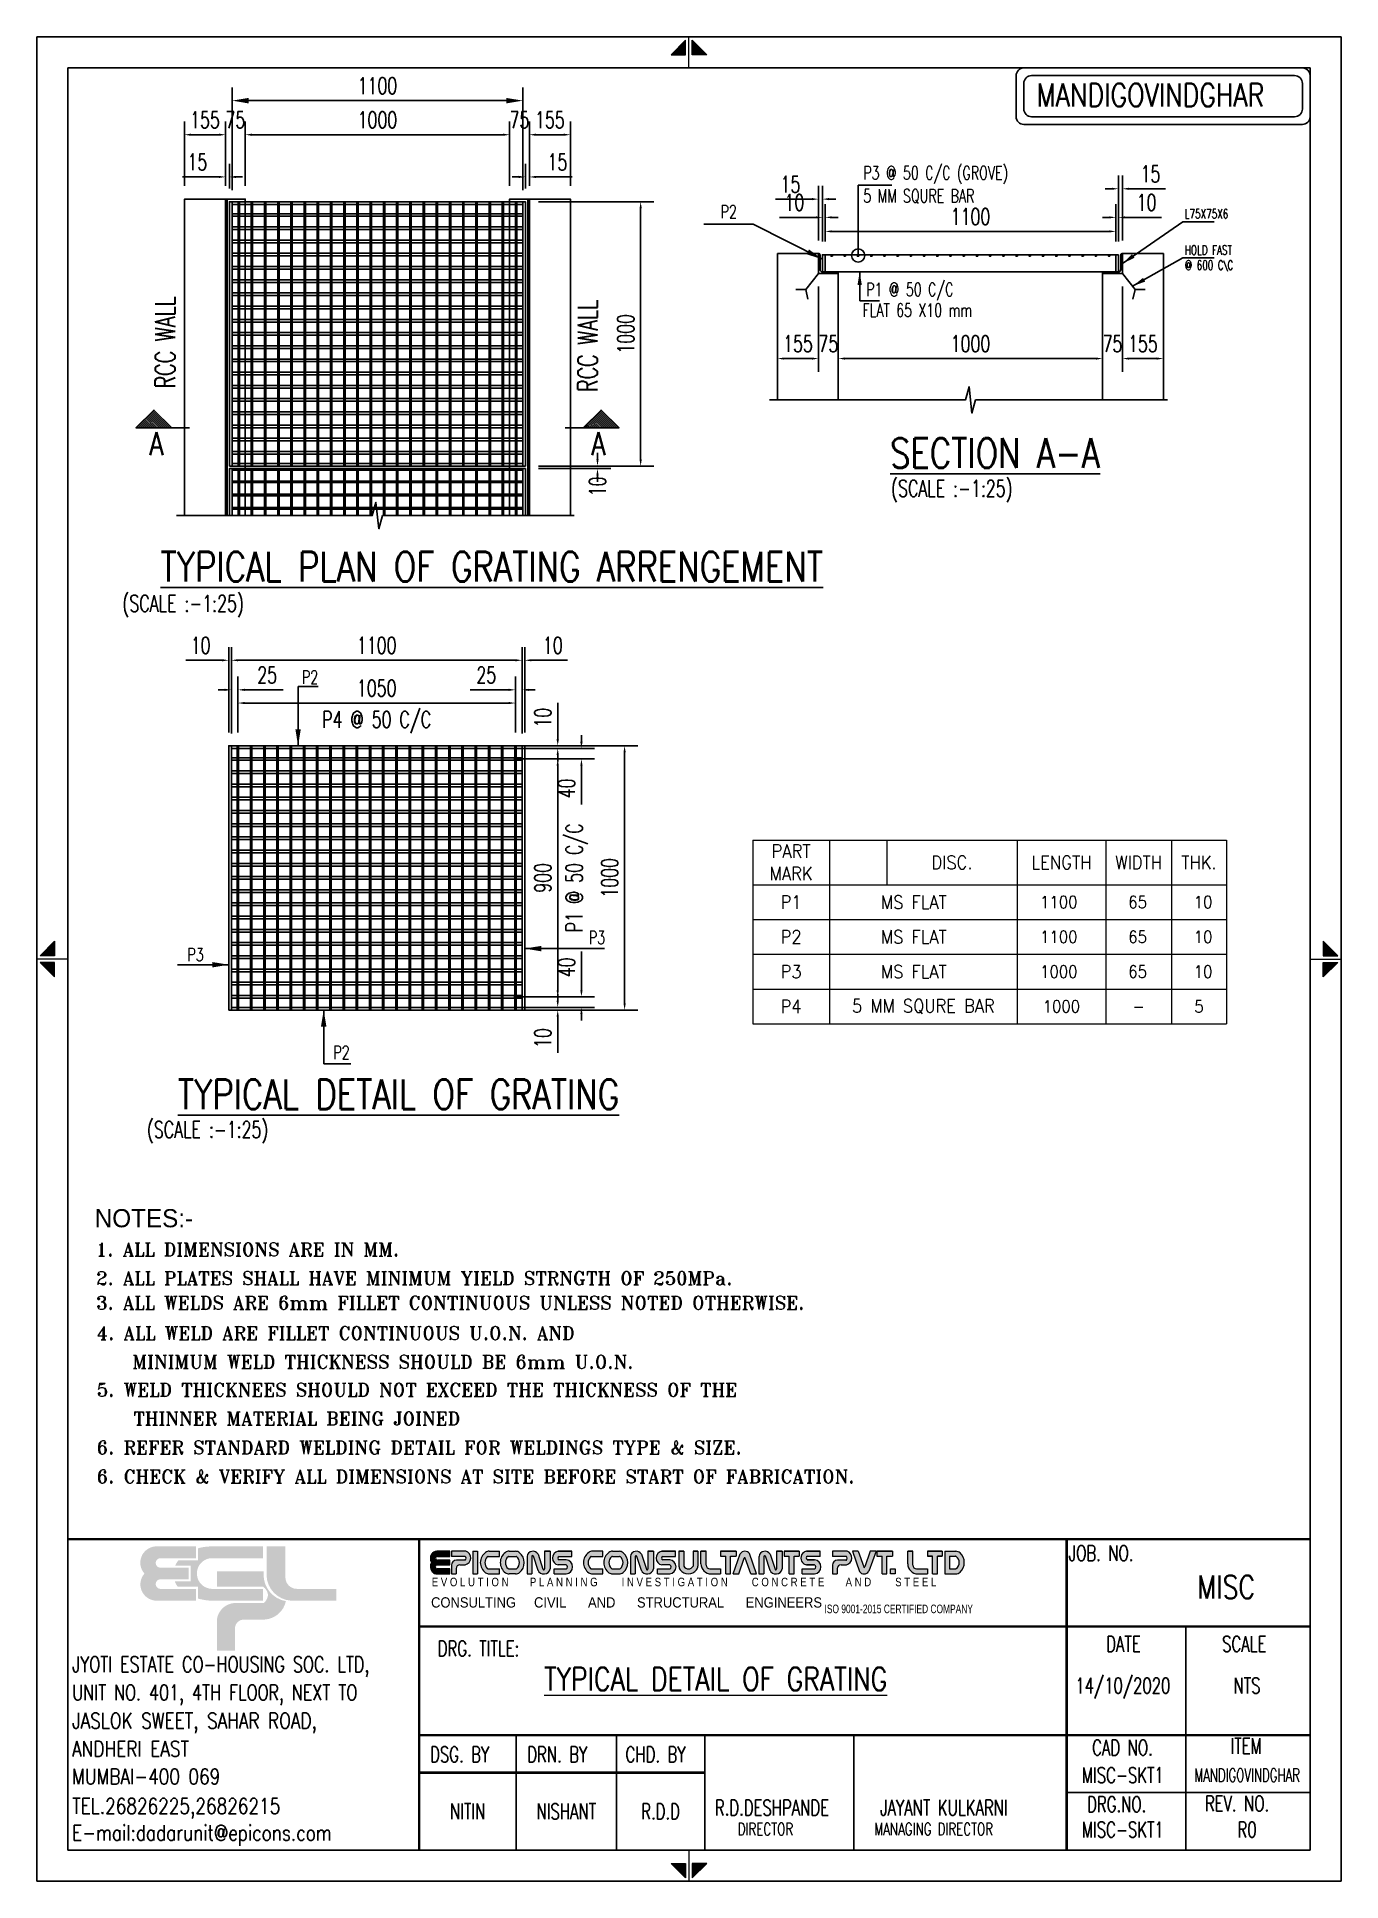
# Model space of a CAD drawing. Header units: millimetres. Extents: x 1837596 to 1857336, y 67577 to 95495.
import ezdxf
from ezdxf.enums import TextEntityAlignment as Align

# ---------------------------------------------------------------- set-up
doc = ezdxf.new("R2010")
doc.units = ezdxf.units.MM
doc.header["$MEASUREMENT"] = 0
doc.header["$PDMODE"] = 35
doc.linetypes.add('CONTIN', pattern=[0])
for name, color, linetype, lineweight in [('00 ECPL LOGO', 250, 'Continuous', 20), ('00 ELEV-2', 9, 'Continuous', 30), ('boq', 3, 'Continuous', 13), ('TEXT', 7, 'Continuous', 0)]:
    doc.layers.add(name, color=color, linetype=linetype, lineweight=lineweight)
for name, color, linetype in [('3CONRED', 1, 'Continuous'), ('PNA', 8, 'Continuous'), ('S-BEAM OUTER', 4, 'Continuous'), ('S-COLUMN', 1, 'Continuous'), ('S-TEXT', 2, 'Continuous'), ('S-TEXT-1', 4, 'Continuous'), ('S-TITAL', 6, 'Continuous'), ('S-TITIL', 6, 'Continuous'), ('TEXT (SHEET)', 4, 'Continuous'), ('TEXT NORMAL', 4, 'Continuous'), ('TITLE', 6, 'Continuous')]:
    doc.layers.add(name, color=color, linetype=linetype)
doc.styles.add('A1', font='ROMANT.shx', dxfattribs={"height": 200})
doc.styles.add('ROMAND', font='IC-Romand.shx')
doc.styles.add('ROMANS', font='simplex.shx', dxfattribs={"width": 0.7})
doc.styles.add('ROMANT', font='ROMANT.shx', dxfattribs={"width": 0.9, "height": 200})
doc.styles.add('SEC. TEXT', font='arial.ttf', dxfattribs={"height": 180})
doc.dimstyles.new('dim25', dxfattribs={"dimtxt": 250, "dimasz": 250, "dimexe": 200, "dimexo": 200, "dimgap": 100, "dimtad": 1, "dimdec": 0, "dimlfac": 0.25, "dimzin": 0, "dimdsep": 46, "dimtxsty": 'ROMANS', "dimcen": 0, "dimclrd": 5, "dimclre": 5, "dimclrt": 4, "dimadec": 0, "dimazin": 0, "dimtfac": 1, "dimtdec": 0, "dimtix": 1, "dimtofl": 0, "dimtmove": 2, "dimatfit": 3, "dimfxl": 0, "dimtolj": 1, "dimtzin": 0, "dimlwd": -1, "dimlwe": -1, "dimarcsym": 0})
pattern_1 = [(315, (1764768.894, 91417.851), (-15.2387667, -15.2387667), [])]

msp = doc.modelspace()

# ---------------------------------------------------------------- texts
at = {"color": 4, "style": 'ROMANS', "width": 0.7}
for s, height, p in [('P3 @ 50 C/C (GROVE)', 200, (1850104.5, 93336.4)), ('5 MM SQURE BAR', 200, (1850104.5, 92990.4)), ('P2', 200, (1847944.3, 92748.8)), ('L75X75X6', 140, (1854969.5, 92747)), ('HOLD FAST', 140, (1854969.5, 92197.7)), ('@ 600 C\\C', 140, (1854969.5, 91969.1)), ('P1 @ 50 C/C', 200, (1850148, 91572.3)), ('FLAT 65 X10 mm', 200, (1850090.8, 91259)), ('P2', 200, (1841607.5, 85702.2)), ('P3', 200, (1845950.8, 81760.7)), ('P3', 200, (1839873.4, 81502)), ('P2', 200, (1842083.8, 80022))]:
    msp.add_text(s, height=height, dxfattribs=at).set_placement(p)
for p in [(1839686.8, 90175.5), (1846081, 90122)]:
    msp.add_text('RCC WALL', height=300, rotation=90, dxfattribs=at).set_placement(p)
at = {"color": 1, "style": 'ROMAND'}
msp.add_text('NOTES:-', height=274.55, dxfattribs=at).set_placement((1838471.5, 77475.1))
at = {"layer": 'boq', "color": 1, "style": 'ROMANT', "width": 0.9}
for s, p in [('1100', (1852781.1, 82306.4)), ('65', (1854114.7, 82306.4)), ('10', (1855106.2, 82306.4)), ('1100', (1852781.1, 81779.7)), ('65', (1854114.7, 81779.7)), ('10', (1855106.2, 81779.7)), ('1000', (1852781.1, 81253)), ('65', (1854114.7, 81253)), ('10', (1855106.2, 81253))]:
    msp.add_text(s, height=183.23, dxfattribs=at).set_placement(p)
at = {"layer": 'boq', "color": 3, "attachment_point": 5, "style": 'ROMANT'}
for s, insert, char_height, width in [('PART MARK', (1849011.4, 82998.2), 201.55, 1088.791), ('DISC.', (1851445.8, 82998.2), 201.55, 1904.929), ('{\\Fromant|c0;WIDTH}', (1854271.8, 82998.2), 201.553, 927.658), ('{\\Fromant|c0;THK.}', (1855184.8, 82998.2), 201.553, 760.08)]:
    msp.add_mtext(s, dxfattribs=dict(at, insert=insert, char_height=char_height, width=width))
at = {"layer": 'boq', "insert": (1853103.1, 82998.2), "char_height": 201.55, "width": 1271.519, "attachment_point": 5, "style": 'ROMANT'}
msp.add_mtext('LENGTH', dxfattribs=at)
at = {"layer": 'boq', "color": 1, "attachment_point": 5, "style": 'ROMANT'}
for s, insert, char_height, width in [('P1', (1849011.4, 82398), 200, 1095.073), ('MS FLAT', (1850868.9, 82398), 200, 1911.211), ('P2', (1849011.4, 81871.3), 200, 1095.073), ('MS FLAT', (1850868.9, 81871.3), 200, 1911.211), ('P3', (1849011.4, 81344.6), 200, 1095.073), ('MS FLAT', (1850868.9, 81344.6), 200, 1911.211), ('P4', (1849011.4, 80817.9), 200, 1095.073), ('5 MM SQURE BAR', (1851012.7, 80816.3), 200, 3654.373), ('1000', (1853103.1, 80817.9), 183.23, 1277.802), ('-', (1854271.8, 80817.9), 183.2, 933.94), ('5', (1855184.8, 80817.9), 183.2, 766.363)]:
    msp.add_mtext(s, dxfattribs=dict(at, insert=insert, char_height=char_height, width=width))
at = {"layer": 'S-COLUMN', "style": 'ROMANS', "width": 0.8}
for p in [(1839406.2, 89337.3), (1846094.7, 89337.3)]:
    msp.add_text('A', height=350, dxfattribs=at).set_placement(p, align=Align.MIDDLE)
at = {"layer": 'S-TEXT', "char_height": 250, "width": 16150, "attachment_point": 2, "style": 'ROMANS'}
for insert in [(1851444.7, 88784.7), (1839810.2, 87043.1), (1840180.1, 79079.1)]:
    msp.add_mtext('(SCALE :-1:25)', dxfattribs=dict(at, insert=insert))
at = {"layer": 'S-TITAL', "style": 'ROMANS', "width": 0.8}
for s, p in [('%%USECTION A-A', (1852097.6, 89193.9)), ('%%UTYPICAL PLAN OF GRATING ARRENGEMENT', (1844480.7, 87474.9)), ('%%UTYPICAL DETAIL OF GRATING', (1843068.1, 79488.3))]:
    msp.add_text(s, height=450, dxfattribs=at).set_placement(p, align=Align.MIDDLE_CENTER)
at = {"layer": 'S-TITIL', "style": 'ROMANS', "width": 0.8}
msp.add_text('MANDIGOVINDGHAR', height=350, dxfattribs=at).set_placement((1852729.7, 94615.6), align=Align.MIDDLE_LEFT)
at = {"layer": 'TEXT', "color": 1, "style": 'ROMANS', "width": 0.8}
for s, p in [('MISC', (1855158.6, 72029.9, -7.5)), ('%%UTYPICAL DETAIL OF GRATING', (1845271.6, 70636.1, -7.5))]:
    msp.add_text(s, height=350, dxfattribs=at).set_placement(p, align=Align.MIDDLE_LEFT)
at = {"layer": 'TEXT', "color": 2, "style": 'ROMANS'}
for s, height, width, p in [('14/10/2020', 235, 0.7, (1854032.5, 70536.5, -7.5)), ('NTS', 235, 0.7, (1855912.7, 70536.5, -7.5)), ('MISC-SKT1', 235, 0.7, (1854032.5, 69180.7, -7.5)), ('MANDIGOVINDGHAR', 200, 0.65, (1855912.7, 69180.7, -7.5)), ('NITIN', 235, 0.7, (1844116.5, 68632.2, -7.5)), ('NISHANT', 235, 0.7, (1845610.1, 68632.2)), ('R.D.D', 235, 0.7, (1847036, 68632.2)), ('MISC-SKT1', 235, 0.7, (1854032.5, 68356.8, -7.5)), ('R0', 235, 0.7, (1855912.7, 68356.8, -7.5))]:
    msp.add_text(s, height=height, dxfattribs=dict(at, width=width)).set_placement(p, align=Align.MIDDLE_CENTER)
at = {"layer": 'TITLE', "color": 4, "lineweight": 9, "style": 'A1'}
for s, p in [('1. ALL DIMENSIONS ARE IN MM.', (1838488.4, 77038.6)), ('2. ALL PLATES SHALL HAVE MINIMUM YIELD STRNGTH OF 250MPa.', (1838492, 76602.1)), ('3. ALL WELDS ARE 6mm FILLET CONTINUOUS UNLESS NOTED OTHERWISE. ', (1838492, 76231.8)), ('4. ALL WELD ARE FILLET CONTINUOUS U.O.N. AND ', (1838501, 75772.5)), ('MINIMUM WELD THICKNESS SHOULD BE 6mm U.O.N.', (1839039, 75336)), ('5. WELD THICKNEES SHOULD NOT EXCEED THE THICKNESS OF THE ', (1838501, 74914.2)), ('THINNER MATERIAL BEING JOINED', (1839056.6, 74477.7)), ('6. REFER STANDARD WELDING DETAIL FOR WELDINGS TYPE & SIZE.', (1838501, 74041.2)), ('6. CHECK & VERIFY ALL DIMENSIONS AT SITE BEFORE START OF FABRICATION. ', (1838501, 73600.5))]:
    msp.add_text(s, height=201.404, dxfattribs=at).set_placement(p)

# ---------------------------------------------------------------- blocks, each defined once
blk = doc.blocks.new('A$C0b5082fa')
h = blk.add_hatch(color=150)
h.dxf.hatch_style = 1
h.paths.add_polyline_path([(-1022.5, 5), (-1027.5, 5), (-1027.5, -5), (-1022.5, -5)])
h.paths.add_polyline_path([(-1072.5, 5), (-1077.5, 5), (-1077.5, -5), (-1072.5, -5)])
h.paths.add_polyline_path([(-72.5, 5), (-77.5, 5), (-77.5, -5), (-72.5, -5)])
h.paths.add_polyline_path([(-22.5, 5), (-27.5, 5), (-27.5, -5), (-22.5, -5)])
h.paths.add_polyline_path([(-972.5, 5), (-977.5, 5), (-977.5, -5), (-972.5, -5)])
h.paths.add_polyline_path([(-922.5, 5), (-927.5, 5), (-927.5, -5), (-922.5, -5)])
h.paths.add_polyline_path([(-872.5, 5), (-877.5, 5), (-877.5, -5), (-872.5, -5)])
h.paths.add_polyline_path([(-822.5, 5), (-827.5, 5), (-827.5, -5), (-822.5, -5)])
h.paths.add_polyline_path([(-772.5, 5), (-777.5, 5), (-777.5, -5), (-772.5, -5)])
h.paths.add_polyline_path([(-722.5, 5), (-727.5, 5), (-727.5, -5), (-722.5, -5)])
h.paths.add_polyline_path([(-672.5, 5), (-677.5, 5), (-677.5, -5), (-672.5, -5)])
h.paths.add_polyline_path([(-622.5, 5), (-627.5, 5), (-627.5, -5), (-622.5, -5)])
h.paths.add_polyline_path([(-572.5, 5), (-577.5, 5), (-577.5, -5), (-572.5, -5)])
h.paths.add_polyline_path([(-522.5, 5), (-527.5, 5), (-527.5, -5), (-522.5, -5)])
h.paths.add_polyline_path([(-472.5, 5), (-477.5, 5), (-477.5, -5), (-472.5, -5)])
h.paths.add_polyline_path([(-422.5, 5), (-427.5, 5), (-427.5, -5), (-422.5, -5)])
h.paths.add_polyline_path([(-372.5, 5), (-377.5, 5), (-377.5, -5), (-372.5, -5)])
h.paths.add_polyline_path([(-322.5, 5), (-327.5, 5), (-327.5, -5), (-322.5, -5)])
h.paths.add_polyline_path([(-272.5, 5), (-277.5, 5), (-277.5, -5), (-272.5, -5)])
h.paths.add_polyline_path([(-222.5, 5), (-227.5, 5), (-227.5, -5), (-222.5, -5)])
h.paths.add_polyline_path([(-172.5, 5), (-177.5, 5), (-177.5, -5), (-172.5, -5)])
h.paths.add_polyline_path([(-122.5, 5), (-127.5, 5), (-127.5, -5), (-122.5, -5)])
at = {"color": 190, "linetype": 'CONTIN'}
blk.add_lwpolyline([(-1100, -5), (0, -5), (0, 5), (-1100, 5)], close=True, dxfattribs=at)
blk = doc.blocks.new('A$Cda1cfbfa')
at = {"color": 190, "linetype": 'CONTIN'}
for points in [[(-1035, 0), (-1035, 1000), (-1025, 1000), (-1025, 0)], [(85, 0), (85, 1000), (75, 1000), (75, 0)]]:
    blk.add_lwpolyline(points, close=True, dxfattribs=at)
at = {"color": 134, "linetype": 'CONTIN'}
for points in [[(-1002.5, 1000), (-1002.5, 0), (-997.5, 0), (-997.5, 1000)], [(-952.5, 1000), (-952.5, 0), (-947.5, 0), (-947.5, 1000)], [(-902.5, 1000), (-902.5, 0), (-897.5, 0), (-897.5, 1000)], [(-852.5, 1000), (-852.5, 0), (-847.5, 0), (-847.5, 1000)], [(-802.5, 1000), (-802.5, 0), (-797.5, 0), (-797.5, 1000)], [(-752.5, 1000), (-752.5, 0), (-747.5, 0), (-747.5, 1000)], [(-702.5, 1000), (-702.5, 0), (-697.5, 0), (-697.5, 1000)], [(-652.5, 1000), (-652.5, 0), (-647.5, 0), (-647.5, 1000)], [(-602.5, 1000), (-602.5, 0), (-597.5, 0), (-597.5, 1000)], [(-552.5, 1000), (-552.5, 0), (-547.5, 0), (-547.5, 1000)], [(-502.5, 1000), (-502.5, 0), (-497.5, 0), (-497.5, 1000)], [(-452.5, 1000), (-452.5, 0), (-447.5, 0), (-447.5, 1000)], [(-402.5, 1000), (-402.5, 0), (-397.5, 0), (-397.5, 1000)], [(-352.5, 1000), (-352.5, 0), (-347.5, 0), (-347.5, 1000)], [(-302.5, 1000), (-302.5, 0), (-297.5, 0), (-297.5, 1000)], [(-252.5, 1000), (-252.5, 0), (-247.5, 0), (-247.5, 1000)], [(-202.5, 1000), (-202.5, 0), (-197.5, 0), (-197.5, 1000)], [(-152.5, 1000), (-152.5, 0), (-147.5, 0), (-147.5, 1000)], [(-102.5, 1000), (-102.5, 0), (-97.5, 0), (-97.5, 1000)], [(-52.5, 1000), (-52.5, 0), (-47.5, 0), (-47.5, 1000)], [(-2.5, 1000), (-2.5, 0), (2.5, 0), (2.5, 1000)], [(47.5, 1000), (47.5, 0), (52.5, 0), (52.5, 1000)]]:
    blk.add_lwpolyline(points, close=True, dxfattribs=at)
at = {"color": 3}
for p in [(75, 995), (75, 950), (75, 900), (75, 850), (75, 800), (75, 750), (75, 700), (75, 650), (75, 600), (75, 550), (75, 500), (75, 450), (75, 400), (75, 350), (75, 300), (75, 250), (75, 200), (75, 150), (75, 100), (75, 50), (75, 5)]:
    blk.add_blockref('A$C0b5082fa', p, dxfattribs=at)
blk = doc.blocks.new('*D9')
at = {"color": 5}
for p, q in [((1839830, 93239), (1839830, 94214)), ((1840450, 93239), (1840450, 94214)), ((1839930, 94014), (1840350, 94014))]:
    blk.add_line(p, q, dxfattribs=at)
for points in [[(1839930, 94031), (1839930, 93997), (1839830, 94014)], [(1840350, 94031), (1840350, 93997), (1840450, 94014)]]:
    blk.add_solid(points, dxfattribs=at)
at = {"layer": 'Defpoints', "color": 0}
for p in [(1840450, 94014), (1839830, 93039), (1840450, 93039)]:
    blk.add_point(p, dxfattribs=at)
at = {"color": 4, "insert": (1840140, 94239), "char_height": 250, "attachment_point": 5, "style": 'ROMANS'}
blk.add_mtext('\\A1;155', dxfattribs=at)
blk = doc.blocks.new('*D10')
at = {"color": 5}
for p, q in [((1840450, 93239), (1840450, 94214)), ((1840750, 93239), (1840750, 94214)), ((1840350, 94014), (1840250, 94014)), ((1840850, 94014), (1840950, 94014))]:
    blk.add_line(p, q, dxfattribs=at)
for points in [[(1840350, 94031), (1840350, 93997), (1840450, 94014)], [(1840850, 94031), (1840850, 93997), (1840750, 94014)]]:
    blk.add_solid(points, dxfattribs=at)
at = {"layer": 'Defpoints', "color": 0}
for p in [(1840750, 94014), (1840450, 93039), (1840750, 93039)]:
    blk.add_point(p, dxfattribs=at)
at = {"color": 4, "insert": (1840600, 94239), "char_height": 250, "attachment_point": 5, "style": 'ROMANS'}
blk.add_mtext('\\A1;75', dxfattribs=at)
blk = doc.blocks.new('*D11')
at = {"color": 5}
for p, q in [((1840750, 93239), (1840750, 94214)), ((1844750, 93239), (1844750, 94214)), ((1840850, 94014), (1844650, 94014))]:
    blk.add_line(p, q, dxfattribs=at)
for points in [[(1840850, 94031), (1840850, 93997), (1840750, 94014)], [(1844650, 94031), (1844650, 93997), (1844750, 94014)]]:
    blk.add_solid(points, dxfattribs=at)
at = {"layer": 'Defpoints', "color": 0}
for p in [(1844750, 94014), (1840750, 93039), (1844750, 93039)]:
    blk.add_point(p, dxfattribs=at)
at = {"color": 4, "insert": (1842750, 94239), "char_height": 250, "attachment_point": 5, "style": 'ROMANS'}
blk.add_mtext('\\A1;1000', dxfattribs=at)
blk = doc.blocks.new('*D12')
at = {"color": 5}
for p, q in [((1844750, 93239), (1844750, 94214)), ((1845050, 93239), (1845050, 94214)), ((1844650, 94014), (1844550, 94014)), ((1845150, 94014), (1845250, 94014))]:
    blk.add_line(p, q, dxfattribs=at)
for points in [[(1844650, 94031), (1844650, 93997), (1844750, 94014)], [(1845150, 94031), (1845150, 93997), (1845050, 94014)]]:
    blk.add_solid(points, dxfattribs=at)
at = {"layer": 'Defpoints', "color": 0}
for p in [(1845050, 94014), (1844750, 93039), (1845050, 93039)]:
    blk.add_point(p, dxfattribs=at)
at = {"color": 4, "insert": (1844900, 94239), "char_height": 250, "attachment_point": 5, "style": 'ROMANS'}
blk.add_mtext('\\A1;75', dxfattribs=at)
blk = doc.blocks.new('*D13')
at = {"color": 5}
for p, q in [((1845050, 93239), (1845050, 94214)), ((1845670, 93239), (1845670, 94214)), ((1845150, 94014), (1845570, 94014))]:
    blk.add_line(p, q, dxfattribs=at)
for points in [[(1845150, 94031), (1845150, 93997), (1845050, 94014)], [(1845570, 94031), (1845570, 93997), (1845670, 94014)]]:
    blk.add_solid(points, dxfattribs=at)
at = {"layer": 'Defpoints', "color": 0}
for p in [(1845670, 94014), (1845050, 93039), (1845670, 93039)]:
    blk.add_point(p, dxfattribs=at)
at = {"color": 4, "insert": (1845360, 94239), "char_height": 250, "attachment_point": 5, "style": 'ROMANS'}
blk.add_mtext('\\A1;155', dxfattribs=at)
blk = doc.blocks.new('*D14')
at = {"color": 5}
for p, q in [((1844990, 93199), (1844990, 93575)), ((1845050, 93239), (1845050, 93575)), ((1844890, 93375), (1844790, 93375)), ((1845150, 93375), (1845700, 93375))]:
    blk.add_line(p, q, dxfattribs=at)
for points in [[(1844890, 93392), (1844890, 93358), (1844990, 93375)], [(1845150, 93392), (1845150, 93358), (1845050, 93375)]]:
    blk.add_solid(points, dxfattribs=at)
at = {"layer": 'Defpoints', "color": 0}
for p in [(1845050, 93375), (1844990, 92999), (1845050, 93039)]:
    blk.add_point(p, dxfattribs=at)
at = {"color": 4, "insert": (1845475, 93600), "char_height": 250, "attachment_point": 5, "style": 'ROMANS'}
blk.add_mtext('\\A1;15', dxfattribs=at)
blk = doc.blocks.new('*D15')
at = {"color": 5}
for p, q in [((1845167, 84764), (1846691, 84764)), ((1846491, 80864), (1846491, 84664)), ((1844827, 80764), (1846691, 80764))]:
    blk.add_line(p, q, dxfattribs=at)
for points in [[(1846475, 84664), (1846508, 84664), (1846491, 84764)], [(1846475, 80864), (1846508, 80864), (1846491, 80764)]]:
    blk.add_solid(points, dxfattribs=at)
at = {"layer": 'Defpoints', "color": 0}
for p in [(1844967, 84764), (1846491, 84764), (1844627, 80764)]:
    blk.add_point(p, dxfattribs=at)
at = {"color": 4, "insert": (1846266, 82764), "char_height": 250, "attachment_point": 5, "rotation": 90, "style": 'ROMANS'}
blk.add_mtext('\\A1;1000', dxfattribs=at)
blk = doc.blocks.new('*D16')
at = {"color": 5}
for p, q in [((1840539, 84964), (1840539, 86258)), ((1844839, 86058), (1840639, 86058)), ((1844939, 84964), (1844939, 86258))]:
    blk.add_line(p, q, dxfattribs=at)
for points in [[(1840639, 86075), (1840639, 86042), (1840539, 86058)], [(1844839, 86075), (1844839, 86042), (1844939, 86058)]]:
    blk.add_solid(points, dxfattribs=at)
at = {"layer": 'Defpoints', "color": 0}
for p in [(1840539, 86058), (1840539, 84764), (1844939, 84764)]:
    blk.add_point(p, dxfattribs=at)
at = {"color": 4, "insert": (1842739, 86283), "char_height": 250, "attachment_point": 5, "style": 'ROMANS'}
blk.add_mtext('\\A1;1100', dxfattribs=at)
blk = doc.blocks.new('*D17')
at = {"color": 5}
for p, q in [((1845479, 80904), (1845479, 81004)), ((1844815, 80804), (1845679, 80804)), ((1844839, 80764), (1845679, 80764)), ((1845479, 80664), (1845479, 80114))]:
    blk.add_line(p, q, dxfattribs=at)
for points in [[(1845462, 80904), (1845496, 80904), (1845479, 80804)], [(1845462, 80664), (1845496, 80664), (1845479, 80764)]]:
    blk.add_solid(points, dxfattribs=at)
at = {"layer": 'Defpoints', "color": 0}
for p in [(1844615, 80804), (1844639, 80764), (1845479, 80804)]:
    blk.add_point(p, dxfattribs=at)
at = {"color": 4, "insert": (1845254, 80339), "char_height": 250, "attachment_point": 5, "rotation": 90, "style": 'ROMANS'}
blk.add_mtext('\\A1;10', dxfattribs=at)
blk = doc.blocks.new('*D18')
at = {"color": 5}
for p, q in [((1845838, 81064), (1845838, 81651)), ((1844815, 80964), (1846038, 80964)), ((1844815, 80804), (1846038, 80804)), ((1845838, 80704), (1845838, 80604))]:
    blk.add_line(p, q, dxfattribs=at)
for points in [[(1845821, 81064), (1845855, 81064), (1845838, 80964)], [(1845821, 80704), (1845855, 80704), (1845838, 80804)]]:
    blk.add_solid(points, dxfattribs=at)
at = {"layer": 'Defpoints', "color": 0}
for p in [(1844615, 80964), (1845838, 80964), (1844615, 80804)]:
    blk.add_point(p, dxfattribs=at)
at = {"color": 4, "insert": (1845613, 81410), "char_height": 250, "attachment_point": 5, "rotation": 90, "style": 'ROMANS'}
blk.add_mtext('\\A1;40', dxfattribs=at)
blk = doc.blocks.new('*D19')
at = {"color": 5}
for p, q in [((1845155, 84564), (1845679, 84564)), ((1845479, 81064), (1845479, 84464)), ((1844815, 80964), (1845679, 80964))]:
    blk.add_line(p, q, dxfattribs=at)
for points in [[(1845462, 84464), (1845496, 84464), (1845479, 84564)], [(1845462, 81064), (1845496, 81064), (1845479, 80964)]]:
    blk.add_solid(points, dxfattribs=at)
at = {"layer": 'Defpoints', "color": 0}
for p in [(1844955, 84564), (1845479, 84564), (1844615, 80964)]:
    blk.add_point(p, dxfattribs=at)
at = {"color": 4, "char_height": 250, "attachment_point": 5, "rotation": 90, "style": 'ROMANS'}
for s, insert in [('\\A1;P1 @ 50 C/C', (1845770, 82764)), ('\\A1;900', (1845254, 82764))]:
    blk.add_mtext(s, dxfattribs=dict(at, insert=insert))
blk = doc.blocks.new('*D20')
at = {"color": 5}
for p, q in [((1840399, 86058), (1839849, 86058)), ((1840499, 84964), (1840499, 86258)), ((1840539, 84964), (1840539, 86258)), ((1840639, 86058), (1840739, 86058))]:
    blk.add_line(p, q, dxfattribs=at)
for points in [[(1840399, 86075), (1840399, 86042), (1840499, 86058)], [(1840639, 86075), (1840639, 86042), (1840539, 86058)]]:
    blk.add_solid(points, dxfattribs=at)
at = {"layer": 'Defpoints', "color": 0}
for p in [(1840539, 86058), (1840499, 84764), (1840539, 84764)]:
    blk.add_point(p, dxfattribs=at)
at = {"color": 4, "insert": (1840074, 86283), "char_height": 250, "attachment_point": 5, "style": 'ROMANS'}
blk.add_mtext('\\A1;10', dxfattribs=at)
blk = doc.blocks.new('*D21')
at = {"color": 5}
for p, q in [((1840639, 84964), (1840639, 85611)), ((1844839, 84964), (1844839, 85611)), ((1840739, 85411), (1844739, 85411))]:
    blk.add_line(p, q, dxfattribs=at)
for points in [[(1840739, 85427), (1840739, 85394), (1840639, 85411)], [(1844739, 85427), (1844739, 85394), (1844839, 85411)]]:
    blk.add_solid(points, dxfattribs=at)
at = {"layer": 'Defpoints', "color": 0}
for p in [(1844839, 85411), (1840639, 84764), (1844839, 84764)]:
    blk.add_point(p, dxfattribs=at)
at = {"color": 4, "char_height": 250, "attachment_point": 5, "style": 'ROMANS'}
for s, insert in [('\\A1;1050', (1842739, 85636)), ('\\A1;P4 @ 50 C/C', (1842739, 85120))]:
    blk.add_mtext(s, dxfattribs=dict(at, insert=insert))
blk = doc.blocks.new('*D22')
at = {"color": 5}
for p, q in [((1840539, 84952), (1840539, 85811)), ((1840639, 84964), (1840639, 85811)), ((1840439, 85611), (1840339, 85611)), ((1840739, 85611), (1841323, 85611))]:
    blk.add_line(p, q, dxfattribs=at)
for points in [[(1840439, 85627), (1840439, 85594), (1840539, 85611)], [(1840739, 85627), (1840739, 85594), (1840639, 85611)]]:
    blk.add_solid(points, dxfattribs=at)
at = {"layer": 'Defpoints', "color": 0}
for p in [(1840539, 85611), (1840539, 84752), (1840639, 84764)]:
    blk.add_point(p, dxfattribs=at)
at = {"color": 4, "insert": (1841081, 85836), "char_height": 250, "attachment_point": 5, "style": 'ROMANS'}
blk.add_mtext('\\A1;25', dxfattribs=at)
blk = doc.blocks.new('*D23')
at = {"color": 5}
for p, q in [((1845190, 92999), (1846934, 92999)), ((1846734, 92899), (1846734, 89099)), ((1845190, 88999), (1846934, 88999))]:
    blk.add_line(p, q, dxfattribs=at)
for points in [[(1846717, 92899), (1846751, 92899), (1846734, 92999)], [(1846717, 89099), (1846751, 89099), (1846734, 88999)]]:
    blk.add_solid(points, dxfattribs=at)
at = {"layer": 'Defpoints', "color": 0}
for p in [(1844990, 92999), (1844990, 88999), (1846734, 88999)]:
    blk.add_point(p, dxfattribs=at)
at = {"color": 4, "insert": (1846509, 90999), "char_height": 250, "attachment_point": 5, "rotation": 90, "style": 'ROMANS'}
blk.add_mtext('\\A1;1000', dxfattribs=at)
blk = doc.blocks.new('*D24')
at = {"color": 5}
for p, q in [((1846081, 89099), (1846081, 89199)), ((1845190, 88999), (1846281, 88999)), ((1845190, 88959), (1846281, 88959)), ((1846081, 88859), (1846081, 88759))]:
    blk.add_line(p, q, dxfattribs=at)
for points in [[(1846064, 89099), (1846098, 89099), (1846081, 88999)], [(1846064, 88859), (1846098, 88859), (1846081, 88959)]]:
    blk.add_solid(points, dxfattribs=at)
at = {"layer": 'Defpoints', "color": 0}
for p in [(1844990, 88999), (1844990, 88959), (1846081, 88959)]:
    blk.add_point(p, dxfattribs=at)
at = {"color": 4, "insert": (1846081, 88689), "char_height": 250, "attachment_point": 5, "rotation": 90, "style": 'ROMANS'}
blk.add_mtext('\\A1;10', dxfattribs=at)
blk = doc.blocks.new('*D25')
at = {"color": 5}
for p, q in [((1840450, 93239), (1840450, 93575)), ((1840510, 93199), (1840510, 93575)), ((1840350, 93375), (1839800, 93375)), ((1840610, 93375), (1840710, 93375))]:
    blk.add_line(p, q, dxfattribs=at)
for points in [[(1840350, 93392), (1840350, 93358), (1840450, 93375)], [(1840610, 93392), (1840610, 93358), (1840510, 93375)]]:
    blk.add_solid(points, dxfattribs=at)
at = {"layer": 'Defpoints', "color": 0}
for p in [(1840450, 93375), (1840450, 93039), (1840510, 92999)]:
    blk.add_point(p, dxfattribs=at)
at = {"color": 4, "insert": (1840025, 93600), "char_height": 250, "attachment_point": 5, "style": 'ROMANS'}
blk.add_mtext('\\A1;15', dxfattribs=at)
blk = doc.blocks.new('*D26')
at = {"color": 5}
for p, q in [((1853966, 92398), (1853966, 93396)), ((1854026, 92414), (1854026, 93396)), ((1853866, 93196), (1853766, 93196)), ((1854126, 93196), (1854676, 93196))]:
    blk.add_line(p, q, dxfattribs=at)
for points in [[(1853866, 93212), (1853866, 93179), (1853966, 93196)], [(1854126, 93212), (1854126, 93179), (1854026, 93196)]]:
    blk.add_solid(points, dxfattribs=at)
at = {"layer": 'Defpoints', "color": 0}
for p in [(1854026, 93196), (1853966, 92198), (1854026, 92214)]:
    blk.add_point(p, dxfattribs=at)
at = {"color": 4, "insert": (1854451, 93421), "char_height": 250, "attachment_point": 5, "style": 'ROMANS'}
blk.add_mtext('\\A1;15', dxfattribs=at)
blk = doc.blocks.new('*D27')
at = {"color": 5}
for p, q in [((1849326, 93039), (1848776, 93039)), ((1849426, 92414), (1849426, 93239)), ((1849486, 92398), (1849486, 93239)), ((1849586, 93039), (1849686, 93039))]:
    blk.add_line(p, q, dxfattribs=at)
for points in [[(1849326, 93056), (1849326, 93022), (1849426, 93039)], [(1849586, 93056), (1849586, 93022), (1849486, 93039)]]:
    blk.add_solid(points, dxfattribs=at)
at = {"layer": 'Defpoints', "color": 0}
for p in [(1849426, 93039), (1849426, 92214), (1849486, 92198)]:
    blk.add_point(p, dxfattribs=at)
at = {"color": 4, "insert": (1849001, 93264), "char_height": 250, "attachment_point": 5, "style": 'ROMANS'}
blk.add_mtext('\\A1;15', dxfattribs=at)
blk = doc.blocks.new('*D28')
at = {"color": 5}
for p, q in [((1848806, 91714), (1848806, 90425)), ((1849426, 91714), (1849426, 90425)), ((1848906, 90625), (1849326, 90625))]:
    blk.add_line(p, q, dxfattribs=at)
for points in [[(1848906, 90642), (1848906, 90609), (1848806, 90625)], [(1849326, 90642), (1849326, 90609), (1849426, 90625)]]:
    blk.add_solid(points, dxfattribs=at)
at = {"layer": 'Defpoints', "color": 0}
for p in [(1848806, 91914), (1849426, 91914), (1849426, 90625)]:
    blk.add_point(p, dxfattribs=at)
at = {"color": 4, "insert": (1849116, 90850), "char_height": 250, "attachment_point": 5, "style": 'ROMANS'}
blk.add_mtext('\\A1;155', dxfattribs=at)
blk = doc.blocks.new('*D29')
at = {"color": 5}
for p, q in [((1849426, 91714), (1849426, 90425)), ((1849726, 91714), (1849726, 90425)), ((1849326, 90625), (1849226, 90625)), ((1849826, 90625), (1849926, 90625))]:
    blk.add_line(p, q, dxfattribs=at)
for points in [[(1849326, 90642), (1849326, 90609), (1849426, 90625)], [(1849826, 90642), (1849826, 90609), (1849726, 90625)]]:
    blk.add_solid(points, dxfattribs=at)
at = {"layer": 'Defpoints', "color": 0}
for p in [(1849426, 91914), (1849726, 91914), (1849726, 90625)]:
    blk.add_point(p, dxfattribs=at)
at = {"color": 4, "insert": (1849576, 90850), "char_height": 250, "attachment_point": 5, "style": 'ROMANS'}
blk.add_mtext('\\A1;75', dxfattribs=at)
blk = doc.blocks.new('*D30')
at = {"color": 5}
for p, q in [((1849726, 91714), (1849726, 90425)), ((1853726, 91714), (1853726, 90425)), ((1849826, 90625), (1853626, 90625))]:
    blk.add_line(p, q, dxfattribs=at)
for points in [[(1849826, 90642), (1849826, 90609), (1849726, 90625)], [(1853626, 90642), (1853626, 90609), (1853726, 90625)]]:
    blk.add_solid(points, dxfattribs=at)
at = {"layer": 'Defpoints', "color": 0}
for p in [(1849726, 91914), (1853726, 91914), (1853726, 90625)]:
    blk.add_point(p, dxfattribs=at)
at = {"color": 4, "insert": (1851726, 90850), "char_height": 250, "attachment_point": 5, "style": 'ROMANS'}
blk.add_mtext('\\A1;1000', dxfattribs=at)
blk = doc.blocks.new('*D31')
at = {"color": 5}
for p, q in [((1853726, 91714), (1853726, 90425)), ((1854026, 91714), (1854026, 90425)), ((1853626, 90625), (1853526, 90625)), ((1854126, 90625), (1854226, 90625))]:
    blk.add_line(p, q, dxfattribs=at)
for points in [[(1853626, 90642), (1853626, 90609), (1853726, 90625)], [(1854126, 90642), (1854126, 90609), (1854026, 90625)]]:
    blk.add_solid(points, dxfattribs=at)
at = {"layer": 'Defpoints', "color": 0}
for p in [(1853726, 91914), (1854026, 91914), (1854026, 90625)]:
    blk.add_point(p, dxfattribs=at)
at = {"color": 4, "insert": (1853876, 90850), "char_height": 250, "attachment_point": 5, "style": 'ROMANS'}
blk.add_mtext('\\A1;75', dxfattribs=at)
blk = doc.blocks.new('*D32')
at = {"color": 5}
for p, q in [((1854026, 91714), (1854026, 90425)), ((1854646, 91714), (1854646, 90425)), ((1854126, 90625), (1854546, 90625))]:
    blk.add_line(p, q, dxfattribs=at)
for points in [[(1854126, 90642), (1854126, 90609), (1854026, 90625)], [(1854546, 90642), (1854546, 90609), (1854646, 90625)]]:
    blk.add_solid(points, dxfattribs=at)
at = {"layer": 'Defpoints', "color": 0}
for p in [(1854026, 91914), (1854646, 91914), (1854646, 90625)]:
    blk.add_point(p, dxfattribs=at)
at = {"color": 4, "insert": (1854336, 90850), "char_height": 250, "attachment_point": 5, "style": 'ROMANS'}
blk.add_mtext('\\A1;155', dxfattribs=at)
blk = doc.blocks.new('*D33')
at = {"color": 5}
for p, q in [((1849526, 92398), (1849526, 92750)), ((1853926, 92398), (1853926, 92750)), ((1849626, 92550), (1853826, 92550))]:
    blk.add_line(p, q, dxfattribs=at)
for points in [[(1849626, 92567), (1849626, 92534), (1849526, 92550)], [(1853826, 92567), (1853826, 92534), (1853926, 92550)]]:
    blk.add_solid(points, dxfattribs=at)
at = {"layer": 'Defpoints', "color": 0}
for p in [(1853926, 92550), (1849526, 92198), (1853926, 92198)]:
    blk.add_point(p, dxfattribs=at)
at = {"color": 4, "insert": (1851726, 92775), "char_height": 250, "attachment_point": 5, "style": 'ROMANS'}
blk.add_mtext('\\A1;1100', dxfattribs=at)
blk = doc.blocks.new('MID')
at = {"layer": 'TEXT'}
for p, q in [((0, 0), (10, 0)), ((8.94, 1.07), (4.27, 5.74)), ((4.27, 5.74), (4.27, 1.07)), ((4.27, 1.07), (8.94, 1.07)), ((8.94, -1.07), (4.27, -5.74)), ((4.27, -1.07), (8.94, -1.07)), ((4.27, -5.74), (4.27, -1.07))]:
    blk.add_line(p, q, dxfattribs=at)
for points in [[(4.27, 5.74), (8.94, 1.07), (4.27, 1.07)], [(4.27, -5.74), (8.94, -1.07), (4.27, -1.07)]]:
    blk.add_solid(points, dxfattribs=at)
blk = doc.blocks.new('EPICONS TITLE')
at = {"layer": '00 ECPL LOGO'}
h = blk.add_hatch(color=4, dxfattribs=at)
h.dxf.hatch_style = 1
h.paths.add_polyline_path([(678, -252), (678, -146), (414, -146, 0.261636), (303, -208, 0.285841), (304, -378, 0.344902), (324, -574, 0.204992), (418, -614), (678, -614), (678, -510), (424, -510, -1), (418, -426), (678, -426), (678, -331), (424, -331, -1), (422, -252)])
h = blk.add_hatch(color=4, dxfattribs=at)
h.dxf.hatch_style = 1
h.paths.add_polyline_path([(1011, -146), (712, -146), (712, -252), (997, -252, -0.440545), (997, -331), (816, -331, 0.414214), (712, -435), (712, -614), (810, -614), (810, -504, -0.414214), (888, -426), (997, -426, 0.757811)])
h.paths.add_polyline_path([(1254, -146), (1153, -146), (1153, -614), (1254, -614)])
h.paths.add_polyline_path([(1708, -146), (1494, -146, 0.154275), (1419, -169, 0.519672), (1419, -591, 0.154275), (1494, -614), (1708, -614), (1708, -510), (1472, -510, -0.210356), (1452, -502, -0.388707), (1452, -260, -0.210356), (1472, -252), (1708, -252)])
h.paths.add_polyline_path([(2037, -146), (1904, -146, 0.159018), (1828, -171, 0.507969), (1828, -589, 0.159018), (1904, -614), (2037, -614, 0.173791), (2119, -585, 0.472311), (2119, -175, 0.173791)])
h.paths.add_polyline_path([(2046, -252, -0.185052), (2063, -258, -0.445894), (2063, -504, -0.185052), (2046, -510), (1899, -510, -0.185052), (1882, -504, -0.445894), (1882, -258, -0.185052), (1899, -252)], flags=16)
h.paths.add_polyline_path([(2501, -209, 0.723435), (2273, -252), (2273, -614), (2374, -614), (2374, -252, -0.723435), (2399, -241), (2495, -533, 0.724077), (2751, -510), (2751, -146), (2635, -146), (2635, -509, -0.755661), (2603, -519)])
h.paths.add_polyline_path([(3198, -146), (2916, -146, 0.823713), (2916, -429), (3082, -429, -0.713272), (3082, -510), (2830, -510), (2830, -614), (3082, -614, 0.900309), (3082, -324), (2936, -324, -0.746931), (2936, -252), (3198, -252)])
h = blk.add_hatch(color=4, dxfattribs=at)
h.dxf.hatch_style = 1
h.paths.add_polyline_path([(3837, -146), (3623, -146, 0.154275), (3548, -169, 0.519672), (3548, -591, 0.154275), (3623, -614), (3837, -614), (3837, -510), (3600, -510, -0.210932), (3581, -502, -0.385278), (3580, -260, -0.212895), (3599, -252), (3837, -252)])
h.paths.add_polyline_path([(4255, -175, 0.173792), (4173, -146), (4040, -146, 0.159018), (3964, -171, 0.507969), (3964, -589, 0.159018), (4040, -614), (4173, -614, 0.173792), (4255, -585, 0.472311)])
h.paths.add_polyline_path([(4182, -252, -0.185053), (4199, -258, -0.445893), (4199, -504, -0.185053), (4182, -510), (4035, -510, -0.185053), (4017, -504, -0.445893), (4017, -258, -0.185053), (4035, -252)], flags=16)
h.paths.add_polyline_path([(4406, -252), (4406, -614), (4507, -614), (4507, -252, -0.436861), (4522, -236, -0.319738), (4534, -245), (4629, -533, 0.724077), (4884, -510), (4884, -146), (4768, -146), (4768, -509, -0.755661), (4737, -519), (4635, -209, 0.723435)])
h.paths.add_polyline_path([(5335, -146), (5053, -146, 0.823713), (5053, -429), (5219, -429, -0.713272), (5219, -510), (4967, -510), (4967, -614), (5219, -614, 0.900309), (5219, -324), (5074, -324, -0.746931), (5074, -252), (5335, -252)])
h.paths.add_polyline_path([(5509, -146), (5408, -146), (5408, -452, 0.160106), (5433, -529, 0.505303), (5772, -529, 0.160106), (5797, -452), (5797, -146), (5699, -146), (5699, -451, -0.621318), (5509, -451)])
h.paths.add_polyline_path([(5969, -146), (5862, -146), (5862, -406, 0.414214), (6070, -614), (6267, -614), (6267, -510), (6047, -510, -0.414214), (5969, -432)])
h.paths.add_polyline_path([(6589, -146), (6267, -146), (6267, -249), (6372, -249), (6372, -614), (6473, -614), (6473, -249), (6589, -249)])
h.paths.add_polyline_path([(6863, -194, 0.539211), (6672, -201), (6523, -614), (6641, -614), (6752, -289, -0.708617), (6777, -289), (6894, -614), (7006, -614)])
h.paths.add_polyline_path([(7288, -209, 0.723435), (7059, -252), (7059, -614), (7160, -614), (7160, -252, -0.723435), (7186, -241), (7282, -533, 0.724077), (7538, -510), (7538, -146), (7421, -146), (7421, -509, -0.755661), (7390, -519)])
h.paths.add_polyline_path([(7886, -146), (7579, -146), (7579, -249), (7684, -249), (7684, -614), (7785, -614), (7785, -249), (7886, -249)])
h.paths.add_polyline_path([(8321, -146), (8059, -146, 0.157568), (7983, -170, 0.511532), (7983, -404, 0.157569), (8059, -429), (8206, -429, -0.713272), (8206, -510), (7953, -510), (7953, -614), (8206, -614, 0.900308), (8206, -324), (8065, -324), (8060, -324, -0.722204), (8060, -249), (8321, -249)])
h = blk.add_hatch(color=4, dxfattribs=at)
h.dxf.hatch_style = 1
h.paths.add_polyline_path([(8875, -146), (8576, -146), (8576, -252), (8849, -252, -0.270444), (8871, -265, -0.26297), (8871, -318, -0.270444), (8849, -331), (8680, -331, 0.414214), (8576, -435), (8576, -614), (8674, -614), (8674, -504, -0.414214), (8752, -426), (8861, -426, 0.757811)])
h.paths.add_polyline_path([(9103, -146), (8990, -146), (9133, -566, 0.539211), (9324, -560), (9474, -146), (9356, -146), (9244, -471, -0.708617), (9220, -471)])
h.paths.add_polyline_path([(9814, -146), (9492, -146), (9492, -249), (9597, -249), (9597, -614), (9698, -614), (9698, -249), (9814, -249)])
h.paths.add_polyline_path([(10234, -146), (10128, -146), (10128, -406, 0.414214), (10336, -614), (10533, -614), (10533, -510), (10312, -510, -0.414214), (10234, -432)])
h.paths.add_polyline_path([(9871, -510), (9775, -510), (9775, -614), (9871, -614)])
h = blk.add_hatch(color=4, dxfattribs=at)
h.dxf.hatch_style = 1
h.paths.add_polyline_path([(10533, -146), (10533, -249), (10637, -249), (10637, -614), (10739, -614), (10739, -249), (10839, -249), (10839, -146)])
h.paths.add_polyline_path([(10890, -146), (10890, -614), (11119, -614, 0.189446), (11208, -580, 0.435754), (11208, -181, 0.189446), (11119, -146)])
h.paths.add_polyline_path([(11122, -249, -0.519112), (11122, -510), (10989, -510), (10989, -249)], flags=16)
at = {"layer": '00 ECPL LOGO', "color": 4}
for p, q in [((678, -146), (414, -146)), ((424, -252), (678, -252)), ((678, -331), (424, -331)), ((678, -252), (678, -146)), ((678, -426), (678, -331)), ((1011, -146), (712, -146)), ((712, -146), (712, -252)), ((997, -252), (712, -252)), ((997, -331), (816, -331)), ((1153, -146), (1254, -146)), ((1153, -146), (1153, -614)), ((1254, -146), (1254, -614)), ((1472, -252), (1708, -252)), ((1494, -146), (1708, -146)), ((1708, -252), (1708, -146)), ((1899, -252), (2046, -252)), ((1904, -146), (2037, -146)), ((2273, -252), (2273, -614)), ((2374, -252), (2374, -614)), ((2399, -241), (2495, -533)), ((2501, -209), (2603, -519)), ((2635, -146), (2751, -146)), ((2751, -146), (2635, -146)), ((2635, -146), (2635, -510)), ((2751, -146), (2751, -510)), ((2751, -252), (2751, -252)), ((2916, -146), (3198, -146)), ((3198, -146), (2916, -146)), ((2936, -252), (3198, -252)), ((3082, -324), (2936, -324)), ((3198, -252), (3198, -146)), ((3599, -252), (3837, -252)), ((3837, -146), (3623, -146)), ((3837, -252), (3837, -146)), ((4035, -252), (4182, -252)), ((4040, -146), (4173, -146)), ((4406, -252), (4406, -614)), ((4507, -252), (4507, -614)), ((4534, -245), (4629, -533)), ((4635, -209), (4737, -519)), ((4768, -146), (4884, -146)), ((4768, -146), (4884, -146)), ((4884, -146), (4768, -146)), ((4768, -146), (4768, -510)), ((4884, -146), (4884, -510)), ((4884, -252), (4884, -252)), ((5053, -146), (5335, -146)), ((5053, -146), (5335, -146)), ((5335, -146), (5053, -146)), ((5074, -252), (5335, -252)), ((5219, -324), (5074, -324)), ((5335, -252), (5335, -146)), ((5408, -146), (5509, -146)), ((5509, -146), (5408, -146)), ((5408, -146), (5408, -452)), ((5509, -146), (5509, -451)), ((5699, -146), (5797, -146)), ((5797, -146), (5699, -146)), ((5699, -146), (5699, -451)), ((5797, -146), (5797, -452)), ((5862, -146), (5969, -146)), ((5969, -146), (5862, -146)), ((5862, -406), (5862, -146)), ((5969, -432), (5969, -146)), ((6267, -146), (6589, -146)), ((6589, -146), (6267, -146)), ((6267, -146), (6267, -249)), ((6267, -249), (6372, -249)), ((6372, -614), (6372, -249)), ((6473, -614), (6473, -249)), ((6473, -249), (6589, -249)), ((6523, -614), (6672, -201)), ((6589, -146), (6589, -249)), ((6641, -614), (6752, -289)), ((6894, -614), (6777, -289)), ((7006, -614), (6863, -194)), ((7059, -252), (7059, -614)), ((7160, -252), (7160, -614)), ((7186, -241), (7282, -533)), ((7288, -209), (7390, -519)), ((7421, -146), (7538, -146)), ((7421, -146), (7538, -146)), ((7538, -146), (7421, -146)), ((7421, -146), (7538, -146)), ((7421, -146), (7421, -510)), ((7538, -146), (7538, -510)), ((7538, -252), (7538, -252)), ((7579, -146), (7886, -146)), ((7886, -146), (7579, -146)), ((7579, -146), (7886, -146)), ((7579, -146), (7886, -146)), ((7886, -146), (7579, -146)), ((7579, -146), (7579, -249)), ((7579, -249), (7684, -249)), ((7579, -249), (7684, -249)), ((7684, -614), (7684, -249)), ((7785, -614), (7785, -249)), ((7785, -249), (7886, -249)), ((7785, -249), (7886, -249)), ((7886, -146), (7886, -249)), ((8040, -146), (8321, -146)), ((8040, -146), (8321, -146)), ((8321, -146), (8059, -146)), ((8060, -249), (8321, -249)), ((8206, -324), (8060, -324)), ((8065, -324), (8206, -324)), ((8321, -252), (8321, -146)), ((8875, -146), (8576, -146)), ((8576, -146), (8576, -252)), ((8849, -252), (8576, -252)), ((8849, -331), (8680, -331)), ((9103, -146), (8990, -146)), ((9103, -146), (8990, -146)), ((8990, -146), (9133, -566)), ((9103, -146), (9220, -471)), ((9356, -146), (9244, -471)), ((9474, -146), (9324, -560)), ((9474, -146), (9356, -146)), ((9408, -146), (9356, -146)), ((9474, -146), (9356, -146)), ((9492, -146), (9814, -146)), ((9814, -146), (9492, -146)), ((9492, -146), (9814, -146)), ((9492, -146), (9814, -146)), ((9492, -146), (9814, -146)), ((9492, -146), (9492, -249)), ((9492, -249), (9597, -249)), ((9492, -249), (9597, -249)), ((9597, -614), (9597, -249)), ((9698, -614), (9698, -249)), ((9698, -249), (9814, -249)), ((9698, -249), (9814, -249)), ((9814, -146), (9814, -249)), ((10128, -146), (10234, -146)), ((10234, -146), (10128, -146)), ((10128, -406), (10128, -146)), ((10234, -432), (10234, -146)), ((10533, -146), (10839, -146)), ((10839, -146), (10533, -146)), ((10533, -146), (10533, -249)), ((10533, -249), (10637, -249)), ((10637, -249), (10533, -249)), ((10637, -614), (10637, -249)), ((10739, -614), (10739, -249)), ((10739, -249), (10839, -249)), ((10739, -249), (10839, -249)), ((10839, -249), (10739, -249)), ((10839, -146), (10839, -249)), ((10890, -146), (11119, -146)), ((10890, -146), (10890, -614)), ((10989, -249), (10989, -510)), ((10989, -249), (11113, -249)), ((418, -426), (678, -426)), ((678, -510), (418, -510)), ((418, -614), (678, -614)), ((678, -614), (678, -510)), ((712, -435), (712, -614)), ((712, -614), (810, -614)), ((810, -504), (810, -614)), ((888, -426), (997, -426)), ((1153, -614), (1254, -614)), ((1472, -510), (1708, -510)), ((1494, -614), (1708, -614)), ((1708, -614), (1708, -510)), ((1899, -510), (2046, -510)), ((2037, -614), (1904, -614)), ((2273, -614), (2374, -614)), ((2614, -614), (2635, -614)), ((2635, -614), (2635, -614)), ((2751, -510), (2751, -510)), ((2830, -614), (2830, -510)), ((2830, -510), (3082, -510)), ((2830, -614), (3082, -614)), ((2830, -614), (3082, -614)), ((3082, -429), (2916, -429)), ((3600, -510), (3837, -510)), ((3623, -614), (3837, -614)), ((3837, -614), (3837, -510)), ((4035, -510), (4182, -510)), ((4040, -614), (4173, -614)), ((4406, -614), (4507, -614)), ((4406, -614), (4507, -614)), ((4406, -614), (4507, -614)), ((4967, -614), (4967, -510)), ((4967, -510), (5219, -510)), ((4967, -510), (5219, -510)), ((4967, -614), (5219, -614)), ((4967, -614), (5219, -614)), ((4967, -614), (5219, -614)), ((5219, -429), (5053, -429)), ((6047, -510), (6267, -510)), ((6070, -614), (6267, -614)), ((6070, -614), (6267, -614)), ((6267, -510), (6267, -614)), ((6372, -614), (6473, -614)), ((6372, -614), (6473, -614)), ((6523, -614), (6641, -614)), ((6589, -614), (6641, -614)), ((6894, -614), (7006, -614)), ((6894, -614), (7006, -614)), ((7059, -614), (7160, -614)), ((7059, -614), (7160, -614)), ((7059, -614), (7160, -614)), ((7538, -510), (7538, -510)), ((7684, -614), (7785, -614)), ((7684, -614), (7785, -614)), ((7684, -614), (7785, -614)), ((7684, -614), (7785, -614)), ((7953, -614), (7953, -510)), ((7953, -510), (8206, -510)), ((7953, -510), (8206, -510)), ((7953, -510), (8206, -510)), ((7953, -614), (8206, -614)), ((7953, -614), (8206, -614)), ((7953, -614), (8206, -614)), ((7953, -614), (8206, -614)), ((7953, -614), (8206, -614)), ((8206, -429), (8040, -429)), ((8059, -429), (8194, -429)), ((8576, -435), (8576, -614)), ((8576, -614), (8674, -614)), ((8674, -504), (8674, -614)), ((8752, -426), (8861, -426)), ((9597, -614), (9698, -614)), ((9597, -614), (9698, -614)), ((9597, -614), (9698, -614)), ((10312, -510), (10533, -510)), ((10336, -614), (10533, -614)), ((10336, -614), (10533, -614)), ((10533, -510), (10533, -614)), ((10637, -614), (10739, -614)), ((10637, -614), (10739, -614)), ((10637, -614), (10739, -614)), ((10637, -614), (10739, -614)), ((10653, -614), (10739, -614)), ((10653, -614), (10739, -614)), ((10653, -614), (10739, -614)), ((10653, -614), (10739, -614)), ((10890, -614), (11119, -614)), ((10989, -510), (11113, -510))]:
    blk.add_line(p, q, dxfattribs=at)
blk.add_lwpolyline([(9775, -510), (9871, -510), (9871, -614), (9775, -614)], close=True, dxfattribs=at)
for centre, radius, start, end in [((439, -292), 160, 148.648, 212.4563), ((439, -464), 160, 147.5437, 223.6612), ((414, -276), 130, 90, 148.648), ((423, -291), 39.6, 88.7637, 271.2363), ((816, -435), 104, 90, 180), ((965, -284), 146, 282.7188, 71.3398), ((961, -291), 53.7, 312.4487, 47.5513), ((1567, -380), 257, 125.0807, 234.9193), ((1584, -381), 179, 137.5171, 222.4829), ((1494, -276), 130, 90, 125.0807), ((1472, -278), 26, 90, 137.5171), ((1981, -380), 259, 126.1417, 233.8583), ((1992, -381), 165, 131.9364, 228.0636), ((1904, -276), 130, 90, 126.1417), ((1899, -278), 26, 90, 131.9364), ((2037, -276), 130, 50.5638, 90), ((2046, -278), 26, 48.0636, 90), ((1953, -381), 165, 311.9364, 48.0636), ((1951, -380), 265, 309.4362, 50.5638), ((2394, -268), 122, 28.75, 172.2831), ((2388, -251), 14.5, 40.0191, 183.5523), ((2944, -287), 144, 101.0425, 258.9575), ((2947, -288), 37.6, 106.4856, 253.5144), ((3067, -469), 146, 276.006, 83.994), ((3696, -380), 257, 125.0807, 234.9193), ((3714, -381), 180, 138.0741, 222.3563), ((3623, -276), 130, 90, 125.0807), ((3599, -278), 26, 90, 138.0741), ((4116, -380), 259, 126.1417, 233.8583), ((4127, -381), 165, 131.9364, 228.0636), ((4040, -276), 130, 90, 126.1417), ((4035, -278), 26, 90, 131.9364), ((4173, -276), 130, 50.5638, 90), ((4182, -278), 26, 48.0636, 90), ((4089, -381), 165, 311.9364, 48.0636), ((4087, -380), 265, 309.4362, 50.5638), ((4527, -268), 122, 28.75, 172.2831), ((4522, -251), 14.5, 89.1577, 183.5523), ((4522, -249), 13, 18.2334, 89.1577), ((5081, -287), 144, 101.0425, 258.9575), ((5084, -288), 37.6, 106.4856, 253.5144), ((5204, -469), 146, 276.006, 83.994), ((6770, -260), 114, 35.166, 148.5022), ((6764, -294), 13, 19.7665, 161.0546), ((7181, -268), 122, 28.75, 172.2831), ((7175, -251), 14.5, 40.0191, 183.5523), ((8067, -287), 144, 125.818, 234.182), ((8059, -276), 130, 90, 125.818), ((8072, -286), 39.3, 108.3261, 238.1957), ((8065, -298), 26, 238.1957, 270), ((8190, -469), 146, 276.006, 83.994), ((8680, -435), 104, 90, 180), ((8849, -278), 26, 29.4672, 90), ((8849, -305), 26, 270, 330.5328), ((8829, -284), 146, 282.7188, 71.3398), ((8824, -291), 53.7, 330.5328, 29.4672), ((11113, -275), 26, 51.4816, 90), ((11119, -276), 130, 47.0907, 90), ((11030, -380), 160, 308.5184, 51.4816), ((11023, -380), 272, 312.9093, 47.0907), ((418, -484), 130, 223.6612, 270), ((421, -468), 42.1, 94.0242, 265.9758), ((888, -504), 78, 90, 180), ((1494, -484), 130, 234.9193, 270), ((1472, -484), 26, 222.4829, 270), ((1904, -484), 130, 233.8583, 270), ((1899, -484), 26, 228.0636, 270), ((2037, -484), 130, 270, 309.4362), ((2046, -484), 26, 270, 311.9364), ((2619, -479), 135, 203.2219, 346.755), ((2618, -510), 17.1, 214.0796, 357.6127), ((3068, -470), 43.1, 289.0016, 70.9984), ((3623, -484), 130, 234.9193, 270), ((3600, -484), 26, 222.3563, 270), ((4040, -484), 130, 233.8583, 270), ((4035, -484), 26, 228.0636, 270), ((4173, -484), 130, 270, 309.4362), ((4182, -484), 26, 270, 311.9364), ((4753, -479), 135, 203.2219, 346.8516), ((4751, -510), 17.1, 214.0796, 357.6127), ((5205, -470), 43.1, 289.0016, 70.9984), ((5538, -452), 130, 180, 216.3848), ((5602, -404), 210, 216.3848, 323.6152), ((5604, -405), 106, 206.2931, 333.7069), ((5667, -452), 130, 323.6152, 0), ((6070, -406), 208, 180, 270), ((6047, -432), 78, 180, 270), ((7406, -479), 135, 203.2219, 346.755), ((7404, -510), 17.1, 214.0796, 357.6127), ((8059, -299), 130, 234.182, 270), ((8192, -470), 43.1, 289.0016, 70.9984), ((8752, -504), 78, 90, 180), ((9227, -500), 114, 215.166, 328.5022), ((9232, -467), 13, 199.7665, 341.0546), ((10336, -406), 208, 180, 270), ((10312, -432), 78, 180, 270), ((11113, -484), 26, 270, 308.5184), ((11119, -484), 130, 270, 312.9093)]:
    blk.add_arc(centre, radius, start, end, dxfattribs=at)
at = {"layer": '00 ECPL LOGO', "color": 4, "style": 'SEC. TEXT'}
for s, height, width, p in [('E V O L U T I O N        P L A N N I N G         I N V E S T I G A T I O N         C O N C R E T E        A N D         S T E E L', 177.202, 0.8, (308, -869)), ('CONSULTING     CIVIL      AND      STRUCTURAL      ENGINEERS', 212.64, 0.9, (294, -1308)), ('ISO 9001-2015 CERTIFIED COMPANY', 177.2, 0.7, (8411, -1424))]:
    blk.add_text(s, height=height, dxfattribs=dict(at, width=width)).set_placement(p)
blk = doc.blocks.new('ecpl logo')
at = {"layer": '00 ECPL LOGO'}
for color, points in [(256, [(351, -827, 0.621111), (586, -1401), (1442, -1401), (1442, -1151), (682, -1151, -0.917622), (682, -948), (1285, -948), (1285, -702), (682, -702, -0.926164), (682, -501), (1442, -501), (1442, -251), (581, -251, 0.621111), (351, -827)]), (152, [(2940, -251), (2940, -863, 0.384329), (3453, -1401), (4422, -1401), (4422, -1151), (3582, -1151, -0.414214), (3340, -908), (3340, -251)]), (140, [(1887, -779), (1887, -1102), (2862, -1102, -0.232111), (2971, -1281, -0.194401), (2883, -1450), (2269, -1450, 0.364674), (1887, -1802), (1887, -2463), (2269, -2463), (2269, -1996, -0.414214), (2462, -1802), (2899, -1802, 0.338499), (3350, -1412, -0.371272), (2877, -839), (2877, -779)])]:
    blk.add_hatch(color=color, dxfattribs=at).paths.add_polyline_path(points)
h = blk.add_hatch(color=253, dxfattribs=at)
h.dxf.hatch_style = 1
h.paths.add_polyline_path([(995, -993, 0.07148), (1056, -1106), (1486, -1106), (1486, -1356, 0.065387), (1776, -1401), (2862, -1401), (2862, -1151), (1776, -1151, -0.910826), (1742, -501), (2862, -501), (2862, -251), (1776, -251, 0.069483), (1486, -291), (1486, -546), (1071, -546, 0.072407), (1003, -657), (1329, -657), (1329, -993)])
blk = doc.blocks.new('A4')
at = {"layer": '3CONRED'}
blk.add_line((260538, -2522), (256855, -2522), dxfattribs=at)
at = {"layer": 'PNA', "color": 5}
for p, q in [((258658, -3392), (258658, -8)), ((248525, -3392), (248525, -1653)), ((250040, -3392), (250040, -1653)), ((251377, -3392), (251377, -1653)), ((253633, -3392), (253633, -1653))]:
    blk.add_line(p, q, dxfattribs=at)
at = {"layer": 'PNA', "color": 4}
blk.add_lwpolyline([(261008, -3862), (241268, -3862), (241268, 24056), (261008, 24056)], close=True, dxfattribs=at)
at = {"layer": 'PNA', "color": 3}
blk.add_lwpolyline([(260538, -3392), (241738, -3392), (241738, 23586), (260538, 23586)], close=True, dxfattribs=at)
at = {"layer": 'PNA', "color": 1, "const_width": 37.6}
for points in [[(241738, 1314), (260538, 1314)], [(247053, -3392), (247053, 1314)], [(256855, -3392), (256855, 1314)], [(247053, -8), (260538, -8)], [(247053, -1653), (260538, -1653)], [(247053, -2221), (251377, -2221)]]:
    blk.add_lwpolyline(points, dxfattribs=at)
at = {"layer": '00 ELEV-2'}
for name, p, xscale, yscale, zscale in [('ecpl logo', (242646, 1384), 0.7137472557394576, 0.7137472557394576, 0.7137472557394576), ('EPICONS TITLE', (247019, 1239), 0.7336260752301321, 0.7336260752301321, 0.7336260752301321)]:
    blk.add_blockref(name, p, dxfattribs=dict(at, xscale=xscale, yscale=yscale, zscale=zscale))
at = {"layer": 'TEXT (SHEET)', "color": 4, "yscale": 47, "zscale": 47, "rotation": 270}
for p, xscale in [((251138, 23586), -47), ((251138, -3392), 47)]:
    blk.add_blockref('MID', p, dxfattribs=dict(at, xscale=xscale))
at = {"layer": 'TEXT (SHEET)', "color": 4, "yscale": 47, "zscale": 47}
for p, xscale in [((241738, 10097), -47), ((260538, 10097), 47)]:
    blk.add_blockref('MID', p, dxfattribs=dict(at, xscale=xscale))
at = {"layer": 'S-TEXT-1', "style": 'ROMANS'}
for s, height, width, p in [('JYOTI ESTATE CO-HOUSING SOC. LTD,', 235.19, 0.75, (241803, -698, 6)), ('UNIT NO. 401, 4TH FLOOR, NEXT TO', 235.19, 0.75, (241803, -1124, 6)), ('JASLOK SWEET, SAHAR ROAD,', 234.34, 0.8, (241803, -1550, 6)), ('ANDHERI EAST', 234.34, 0.8, (241803, -1976, 6)), ('MUMBAI-400 069', 234.34, 0.8, (241803, -2396, 6)), ('TEL.26826225,26826215', 234.34, 0.8, (241803, -2842, 6)), ('E-mail:dadarunit@epicons.com', 234.34, 0.8, (241803, -3248, 6))]:
    blk.add_text(s, height=height, dxfattribs=dict(at, width=width)).set_placement(p)
at = {"layer": 'TEXT (SHEET)', "style": 'ROMANS', "width": 0.7}
for s, height, p in [(' JOB. NO.', 235, (256773, 986)), (' DRG. TITLE:', 235, (247223, -458)), ('DATE', 235, (257454, -389)), ('SCALE', 235, (259208, -389)), ('CAD NO.', 235, (257242, -1958)), ('ITEM', 235, (259336, -1934)), (' DRG.NO.', 235, (257052, -2816)), (' REV. NO.', 235, (258835, -2804)), ('DIRECTOR', 188, (251875, -3168)), (' MANAGING DIRECTOR', 188, (253851, -3168))]:
    blk.add_text(s, height=height, dxfattribs=at).set_placement(p)
at = {"layer": 'TEXT NORMAL', "style": 'ROMANS', "width": 0.7}
for s, p in [(' DSG. BY', (247108, -2061)), (' DRN. BY', (248579, -2061)), (' CHD. BY', (250066, -2061))]:
    blk.add_text(s, height=235, dxfattribs=at).set_placement(p)
at = {"layer": 'TITLE', "color": 4, "style": 'ROMANS', "width": 0.7}
for s, p in [('R.D.DESHPANDE', (251531, -2868)), (' JAYANT KULKARNI', (253918, -2868))]:
    blk.add_text(s, height=235, dxfattribs=at).set_placement(p)
blk = doc.blocks.new('*D34')
at = {"color": 5}
for p, q in [((1844839, 86058), (1844739, 86058)), ((1844939, 84964), (1844939, 86258)), ((1844979, 84964), (1844979, 86258)), ((1845079, 86058), (1845629, 86058))]:
    blk.add_line(p, q, dxfattribs=at)
for points in [[(1844839, 86075), (1844839, 86042), (1844939, 86058)], [(1845079, 86075), (1845079, 86042), (1844979, 86058)]]:
    blk.add_solid(points, dxfattribs=at)
at = {"layer": 'Defpoints', "color": 0}
for p in [(1844939, 86058), (1844939, 84764), (1844979, 84764)]:
    blk.add_point(p, dxfattribs=at)
at = {"color": 4, "insert": (1845404, 86283), "char_height": 250, "attachment_point": 5, "style": 'ROMANS'}
blk.add_mtext('\\A1;10', dxfattribs=at)
blk = doc.blocks.new('*D35')
at = {"color": 5}
for p, q in [((1844839, 84964), (1844839, 85811)), ((1844939, 84952), (1844939, 85811)), ((1844739, 85611), (1844156, 85611)), ((1845039, 85611), (1845139, 85611))]:
    blk.add_line(p, q, dxfattribs=at)
for points in [[(1844739, 85627), (1844739, 85594), (1844839, 85611)], [(1845039, 85627), (1845039, 85594), (1844939, 85611)]]:
    blk.add_solid(points, dxfattribs=at)
at = {"layer": 'Defpoints', "color": 0}
for p in [(1844939, 85611), (1844839, 84764), (1844939, 84752)]:
    blk.add_point(p, dxfattribs=at)
at = {"color": 4, "insert": (1844398, 85836), "char_height": 250, "attachment_point": 5, "style": 'ROMANS'}
blk.add_mtext('\\A1;25', dxfattribs=at)
blk = doc.blocks.new('*D36')
at = {"color": 5}
for p, q in [((1845479, 84864), (1845479, 85414)), ((1844815, 84724), (1845679, 84724)), ((1844839, 84764), (1845679, 84764)), ((1845479, 84624), (1845479, 84524))]:
    blk.add_line(p, q, dxfattribs=at)
for points in [[(1845462, 84864), (1845496, 84864), (1845479, 84764)], [(1845462, 84624), (1845496, 84624), (1845479, 84724)]]:
    blk.add_solid(points, dxfattribs=at)
at = {"layer": 'Defpoints', "color": 0}
for p in [(1844615, 84724), (1844639, 84764), (1845479, 84724)]:
    blk.add_point(p, dxfattribs=at)
at = {"color": 4, "insert": (1845254, 85189), "char_height": 250, "attachment_point": 5, "rotation": 90, "style": 'ROMANS'}
blk.add_mtext('\\A1;10', dxfattribs=at)
blk = doc.blocks.new('*D37')
at = {"color": 5}
for p, q in [((1845838, 84824), (1845838, 84924)), ((1844815, 84724), (1846038, 84724)), ((1844815, 84564), (1846038, 84564)), ((1845838, 84464), (1845838, 83876))]:
    blk.add_line(p, q, dxfattribs=at)
for points in [[(1845821, 84824), (1845855, 84824), (1845838, 84724)], [(1845821, 84464), (1845855, 84464), (1845838, 84564)]]:
    blk.add_solid(points, dxfattribs=at)
at = {"layer": 'Defpoints', "color": 0}
for p in [(1844615, 84724), (1844615, 84564), (1845838, 84564)]:
    blk.add_point(p, dxfattribs=at)
at = {"color": 4, "insert": (1845613, 84118), "char_height": 250, "attachment_point": 5, "rotation": 90, "style": 'ROMANS'}
blk.add_mtext('\\A1;40', dxfattribs=at)
blk = doc.blocks.new('*D6')
at = {"color": 5}
for p, q in [((1840550, 93175), (1840550, 94730)), ((1844950, 93175), (1844950, 94730)), ((1840800, 94530), (1844700, 94530))]:
    blk.add_line(p, q, dxfattribs=at)
for points in [[(1840800, 94571), (1840800, 94488), (1840550, 94530)], [(1844700, 94571), (1844700, 94488), (1844950, 94530)]]:
    blk.add_solid(points, dxfattribs=at)
at = {"layer": 'Defpoints', "color": 0}
for p in [(1844950, 94530), (1840550, 92975), (1844950, 92975)]:
    blk.add_point(p, dxfattribs=at)
at = {"color": 4, "insert": (1842750, 94755), "char_height": 250, "attachment_point": 5, "style": 'ROMANS'}
blk.add_mtext('\\A1;1100', dxfattribs=at)
blk = doc.blocks.new('*D7')
at = {"color": 5}
for p, q in [((1849386, 92763), (1848836, 92763)), ((1849486, 92398), (1849486, 92963)), ((1849526, 92398), (1849526, 92963)), ((1849626, 92763), (1849726, 92763))]:
    blk.add_line(p, q, dxfattribs=at)
for points in [[(1849386, 92779), (1849386, 92746), (1849486, 92763)], [(1849626, 92779), (1849626, 92746), (1849526, 92763)]]:
    blk.add_solid(points, dxfattribs=at)
at = {"layer": 'Defpoints', "color": 0}
for p in [(1849526, 92763), (1849486, 92198), (1849526, 92198)]:
    blk.add_point(p, dxfattribs=at)
at = {"color": 4, "insert": (1849061, 92988), "char_height": 250, "attachment_point": 5, "style": 'ROMANS'}
blk.add_mtext('\\A1;10', dxfattribs=at)
blk = doc.blocks.new('*D8')
at = {"color": 5}
for p, q in [((1853826, 92763), (1853726, 92763)), ((1853926, 92398), (1853926, 92963)), ((1853966, 92398), (1853966, 92963)), ((1854066, 92763), (1854616, 92763))]:
    blk.add_line(p, q, dxfattribs=at)
for points in [[(1853826, 92779), (1853826, 92746), (1853926, 92763)], [(1854066, 92779), (1854066, 92746), (1853966, 92763)]]:
    blk.add_solid(points, dxfattribs=at)
at = {"layer": 'Defpoints', "color": 0}
for p in [(1853926, 92763), (1853926, 92198), (1853966, 92198)]:
    blk.add_point(p, dxfattribs=at)
at = {"color": 4, "insert": (1854391, 92988), "char_height": 250, "attachment_point": 5, "style": 'ROMANS'}
blk.add_mtext('\\A1;10', dxfattribs=at)

# ---------------------------------------------------------------- dimensions: what is measured, and where the dimension line sits
at = {"color": 2}
dim = msp.add_aligned_dim(p1=(1840550.4, 92974.8), p2=(1844950.4, 92974.8), distance=1555, dimstyle='dim25', dxfattribs=at)
dim.commit()
dim.dimension.update_dxf_attribs({"geometry": '*D6', "text_midpoint": (1842750.4, 94754.7)})
for base, p1, p2, picture, middle in [((1840450.4, 94013.9), (1839830.4, 93038.8), (1840450.4, 93038.8), '*D9', (1840140.4, 94238.9)), ((1840750.4, 94013.9), (1840450.4, 93038.8), (1840750.4, 93038.8), '*D10', (1840600.4, 94238.9)), ((1844750.4, 94013.9), (1840750.4, 93038.8), (1844750.4, 93038.8), '*D11', (1842750.4, 94238.9)), ((1845050.4, 94013.9), (1844750.4, 93038.8), (1845050.4, 93038.8), '*D12', (1844900.4, 94238.9)), ((1845670.4, 94013.9), (1845050.4, 93038.8), (1845670.4, 93038.8), '*D13', (1845360.4, 94238.9)), ((1853926, 92550.2), (1849526, 92197.9), (1853926, 92197.9), '*D33', (1851726, 92775.2)), ((1849426, 90625.5), (1848806, 91913.9), (1849426, 91913.9), '*D28', (1849116, 90850.5)), ((1849726, 90625.5), (1849426, 91913.9), (1849726, 91913.9), '*D29', (1849576, 90850.5)), ((1853726, 90625.5), (1849726, 91913.9), (1853726, 91913.9), '*D30', (1851726, 90850.5)), ((1854026, 90625.5), (1853726, 91913.9), (1854026, 91913.9), '*D31', (1853876, 90850.5)), ((1854646, 90625.5), (1854026, 91913.9), (1854646, 91913.9), '*D32', (1854336, 90850.5)), ((1840539.3, 86058.3), (1844939.3, 84763.8), (1840539.3, 84763.8), '*D16', (1842739.3, 86283.3))]:
    dim = msp.add_linear_dim(base=base, p1=p1, p2=p2, dimstyle='dim25', override={"dimasz": 100}, dxfattribs=at)
    dim.commit()
    dim.dimension.update_dxf_attribs({"geometry": picture, "text_midpoint": middle})
for base, p1, p2, picture, middle in [((1840450.4, 93375.1), (1840510.4, 92998.8), (1840450.4, 93038.8), '*D25', (1840025.4, 93375.1)), ((1849426, 93039), (1849486, 92197.9), (1849426, 92213.9), '*D27', (1849001, 93039)), ((1840539.3, 86058.3), (1840499.3, 84763.8), (1840539.3, 84763.8), '*D20', (1840074.3, 86058.3)), ((1840539.3, 85610.7), (1840639.3, 84763.8), (1840539.3, 84751.8), '*D22', (1841081, 85610.7))]:
    dim = msp.add_linear_dim(base=base, p1=p1, p2=p2, dimstyle='dim25', override={"dimasz": 100, "dimtmove": 0}, dxfattribs=at)
    dim.commit()
    dim.dimension.update_dxf_attribs({"geometry": picture, "text_midpoint": middle, "dimtype": 160})
for base, p1, p2, angle, override, picture, middle, dimtype in [((1845050.4, 93375.1), (1844990.4, 92998.8), (1845050.4, 93038.8), 180, {"dimasz": 100, "dimtmove": 0}, '*D14', (1845475.4, 93375.1), 160), ((1854026, 93195.6), (1853966, 92197.9), (1854026, 92213.9), 180, {"dimasz": 100, "dimtmove": 0}, '*D26', (1854451, 93195.6), 160), ((1849526, 92762.7), (1849486, 92197.9), (1849526, 92197.9), 0, {"dimasz": 100, "dimtmove": 0}, '*D7', (1849061, 92762.7), 161), ((1853926, 92762.7), (1853966, 92197.9), (1853926, 92197.9), 180, {"dimasz": 100, "dimtmove": 0}, '*D8', (1854391, 92762.7), 161), ((1846081, 88958.8), (1844990.4, 88998.8), (1844990.4, 88958.8), 90, {"dimasz": 100}, '*D24', (1846081, 88688.8), 160), ((1844939.3, 86058.3), (1844979.3, 84763.8), (1844939.3, 84763.8), 180, {"dimasz": 100, "dimtmove": 0}, '*D34', (1845404.3, 86058.3), 160), ((1844939.3, 85610.7), (1844839.3, 84763.8), (1844939.3, 84751.8), 180, {"dimasz": 100, "dimtmove": 0}, '*D35', (1844397.7, 85610.7), 160), ((1845479.1, 84723.8), (1844639.3, 84763.8), (1844615.3, 84723.8), 270, {"dimasz": 100, "dimtmove": 0}, '*D36', (1845479.1, 85188.8), 160), ((1845837.8, 84563.8), (1844615.3, 84723.8), (1844615.3, 84563.8), 270, {"dimasz": 100, "dimtmove": 0}, '*D37', (1845837.8, 84117.9), 160), ((1845837.8, 80963.8), (1844615.3, 80803.8), (1844615.3, 80963.8), 90, {"dimasz": 100, "dimtmove": 0}, '*D18', (1845837.8, 81409.6), 160), ((1845479.1, 80803.8), (1844639.3, 80763.8), (1844615.3, 80803.8), 90, {"dimasz": 100, "dimtmove": 0}, '*D17', (1845479.1, 80338.8), 160)]:
    dim = msp.add_linear_dim(base=base, p1=p1, p2=p2, angle=angle, dimstyle='dim25', override=override, dxfattribs=at)
    dim.commit()
    dim.dimension.update_dxf_attribs({"geometry": picture, "text_midpoint": middle, "dimtype": dimtype})
for base, p1, p2, angle, picture, middle in [((1846733.9, 88998.8), (1844990.4, 92998.8), (1844990.4, 88998.8), 90, '*D23', (1846508.9, 90998.8)), ((1846491.3, 84763.8), (1844627.3, 80763.8), (1844967.3, 84763.8), 270, '*D15', (1846266.3, 82763.8))]:
    dim = msp.add_linear_dim(base=base, p1=p1, p2=p2, angle=angle, dimstyle='dim25', override={"dimasz": 100}, dxfattribs=at)
    dim.commit()
    dim.dimension.update_dxf_attribs({"geometry": picture, "text_midpoint": middle})
dim = msp.add_linear_dim(base=(1844839.3, 85410.7), p1=(1840639.3, 84763.8), p2=(1844839.3, 84763.8), text='<>\\XP4 @ 50 C/C', dimstyle='dim25', override={"dimasz": 100}, dxfattribs=at)
dim.commit()
dim.dimension.update_dxf_attribs({"geometry": '*D21', "text_midpoint": (1842739.3, 85410.7)})
dim = msp.add_linear_dim(base=(1845479.1, 84563.8), p1=(1844615.3, 80963.8), p2=(1844955.3, 84563.8), angle=90, text='<>\\XP1 @ 50 C/C', dimstyle='dim25', override={"dimasz": 100}, dxfattribs=at)
dim.commit()
dim.dimension.update_dxf_attribs({"geometry": '*D19', "text_midpoint": (1845479.1, 82763.8)})

# ---------------------------------------------------------------- hatches: boundary and pattern name
h = msp.add_hatch(color=150)
h.dxf.hatch_style = 1
h.paths.add_polyline_path([(1840860.4, 88934.8), (1840840.4, 88934.8), (1840840.4, 88958.8), (1840860.4, 88958.8)])
h.paths.add_polyline_path([(1840660.4, 88934.8), (1840640.4, 88934.8), (1840640.4, 88958.8), (1840660.4, 88958.8)])
h.paths.add_polyline_path([(1844660.4, 88934.8), (1844640.4, 88934.8), (1844640.4, 88958.8), (1844660.4, 88958.8)])
h.paths.add_polyline_path([(1844860.4, 88934.8), (1844840.4, 88934.8), (1844840.4, 88958.8), (1844860.4, 88958.8)])
h.paths.add_polyline_path([(1841060.4, 88934.8), (1841040.4, 88934.8), (1841040.4, 88958.8), (1841060.4, 88958.8)])
h.paths.add_polyline_path([(1841260.4, 88934.8), (1841240.4, 88934.8), (1841240.4, 88958.8), (1841260.4, 88958.8)])
h.paths.add_polyline_path([(1841460.4, 88934.8), (1841440.4, 88934.8), (1841440.4, 88958.8), (1841460.4, 88958.8)])
h.paths.add_polyline_path([(1841660.4, 88934.8), (1841640.4, 88934.8), (1841640.4, 88958.8), (1841660.4, 88958.8)])
h.paths.add_polyline_path([(1841860.4, 88934.8), (1841840.4, 88934.8), (1841840.4, 88958.8), (1841860.4, 88958.8)])
h.paths.add_polyline_path([(1842060.4, 88934.8), (1842040.4, 88934.8), (1842040.4, 88958.8), (1842060.4, 88958.8)])
h.paths.add_polyline_path([(1842260.4, 88934.8), (1842240.4, 88934.8), (1842240.4, 88958.8), (1842260.4, 88958.8)])
h.paths.add_polyline_path([(1842460.4, 88934.8), (1842440.4, 88934.8), (1842440.4, 88958.8), (1842460.4, 88958.8)])
h.paths.add_polyline_path([(1842660.4, 88934.8), (1842640.4, 88934.8), (1842640.4, 88958.8), (1842660.4, 88958.8)])
h.paths.add_polyline_path([(1842860.4, 88934.8), (1842840.4, 88934.8), (1842840.4, 88958.8), (1842860.4, 88958.8)])
h.paths.add_polyline_path([(1843060.4, 88934.8), (1843040.4, 88934.8), (1843040.4, 88958.8), (1843060.4, 88958.8)])
h.paths.add_polyline_path([(1843260.4, 88934.8), (1843240.4, 88934.8), (1843240.4, 88958.8), (1843260.4, 88958.8)])
h.paths.add_polyline_path([(1843460.4, 88934.8), (1843440.4, 88934.8), (1843440.4, 88958.8), (1843460.4, 88958.8)])
h.paths.add_polyline_path([(1843660.4, 88934.8), (1843640.4, 88934.8), (1843640.4, 88958.8), (1843660.4, 88958.8)])
h.paths.add_polyline_path([(1843860.4, 88934.8), (1843840.4, 88934.8), (1843840.4, 88958.8), (1843860.4, 88958.8)])
h.paths.add_polyline_path([(1844060.4, 88934.8), (1844040.4, 88934.8), (1844040.4, 88958.8), (1844060.4, 88958.8)])
h.paths.add_polyline_path([(1844260.4, 88934.8), (1844240.4, 88934.8), (1844240.4, 88958.8), (1844260.4, 88958.8)])
h.paths.add_polyline_path([(1844460.4, 88934.8), (1844440.4, 88934.8), (1844440.4, 88958.8), (1844460.4, 88958.8)])
h = msp.add_hatch(color=150)
h.dxf.hatch_style = 1
h.paths.add_polyline_path([(1840860.4, 88746.8), (1840840.4, 88746.8), (1840840.4, 88770.8), (1840860.4, 88770.8)])
h.paths.add_polyline_path([(1840660.4, 88746.8), (1840640.4, 88746.8), (1840640.4, 88770.8), (1840660.4, 88770.8)])
h.paths.add_polyline_path([(1844660.4, 88746.8), (1844640.4, 88746.8), (1844640.4, 88770.8), (1844660.4, 88770.8)])
h.paths.add_polyline_path([(1844860.4, 88746.8), (1844840.4, 88746.8), (1844840.4, 88770.8), (1844860.4, 88770.8)])
h.paths.add_polyline_path([(1841060.4, 88746.8), (1841040.4, 88746.8), (1841040.4, 88770.8), (1841060.4, 88770.8)])
h.paths.add_polyline_path([(1841260.4, 88746.8), (1841240.4, 88746.8), (1841240.4, 88770.8), (1841260.4, 88770.8)])
h.paths.add_polyline_path([(1841460.4, 88746.8), (1841440.4, 88746.8), (1841440.4, 88770.8), (1841460.4, 88770.8)])
h.paths.add_polyline_path([(1841660.4, 88746.8), (1841640.4, 88746.8), (1841640.4, 88770.8), (1841660.4, 88770.8)])
h.paths.add_polyline_path([(1841860.4, 88746.8), (1841840.4, 88746.8), (1841840.4, 88770.8), (1841860.4, 88770.8)])
h.paths.add_polyline_path([(1842060.4, 88746.8), (1842040.4, 88746.8), (1842040.4, 88770.8), (1842060.4, 88770.8)])
h.paths.add_polyline_path([(1842260.4, 88746.8), (1842240.4, 88746.8), (1842240.4, 88770.8), (1842260.4, 88770.8)])
h.paths.add_polyline_path([(1842460.4, 88746.8), (1842440.4, 88746.8), (1842440.4, 88770.8), (1842460.4, 88770.8)])
h.paths.add_polyline_path([(1842660.4, 88746.8), (1842640.4, 88746.8), (1842640.4, 88770.8), (1842660.4, 88770.8)])
h.paths.add_polyline_path([(1842860.4, 88746.8), (1842840.4, 88746.8), (1842840.4, 88770.8), (1842860.4, 88770.8)])
h.paths.add_polyline_path([(1843060.4, 88746.8), (1843040.4, 88746.8), (1843040.4, 88770.8), (1843060.4, 88770.8)])
h.paths.add_polyline_path([(1843260.4, 88746.8), (1843240.4, 88746.8), (1843240.4, 88770.8), (1843260.4, 88770.8)])
h.paths.add_polyline_path([(1843460.4, 88746.8), (1843440.4, 88746.8), (1843440.4, 88770.8), (1843460.4, 88770.8)])
h.paths.add_polyline_path([(1843660.4, 88746.8), (1843640.4, 88746.8), (1843640.4, 88770.8), (1843660.4, 88770.8)])
h.paths.add_polyline_path([(1843860.4, 88746.8), (1843840.4, 88746.8), (1843840.4, 88770.8), (1843860.4, 88770.8)])
h.paths.add_polyline_path([(1844060.4, 88746.8), (1844040.4, 88746.8), (1844040.4, 88770.8), (1844060.4, 88770.8)])
h.paths.add_polyline_path([(1844260.4, 88746.8), (1844240.4, 88746.8), (1844240.4, 88770.8), (1844260.4, 88770.8)])
h.paths.add_polyline_path([(1844460.4, 88746.8), (1844440.4, 88746.8), (1844440.4, 88770.8), (1844460.4, 88770.8)])
h = msp.add_hatch(color=150)
h.dxf.hatch_style = 1
h.paths.add_polyline_path([(1840860.4, 88546.8), (1840840.4, 88546.8), (1840840.4, 88570.8), (1840860.4, 88570.8)])
h.paths.add_polyline_path([(1840660.4, 88546.8), (1840640.4, 88546.8), (1840640.4, 88570.8), (1840660.4, 88570.8)])
h.paths.add_polyline_path([(1844660.4, 88546.8), (1844640.4, 88546.8), (1844640.4, 88570.8), (1844660.4, 88570.8)])
h.paths.add_polyline_path([(1844860.4, 88546.8), (1844840.4, 88546.8), (1844840.4, 88570.8), (1844860.4, 88570.8)])
h.paths.add_polyline_path([(1841060.4, 88546.8), (1841040.4, 88546.8), (1841040.4, 88570.8), (1841060.4, 88570.8)])
h.paths.add_polyline_path([(1841260.4, 88546.8), (1841240.4, 88546.8), (1841240.4, 88570.8), (1841260.4, 88570.8)])
h.paths.add_polyline_path([(1841460.4, 88546.8), (1841440.4, 88546.8), (1841440.4, 88570.8), (1841460.4, 88570.8)])
h.paths.add_polyline_path([(1841660.4, 88546.8), (1841640.4, 88546.8), (1841640.4, 88570.8), (1841660.4, 88570.8)])
h.paths.add_polyline_path([(1841860.4, 88546.8), (1841840.4, 88546.8), (1841840.4, 88570.8), (1841860.4, 88570.8)])
h.paths.add_polyline_path([(1842060.4, 88546.8), (1842040.4, 88546.8), (1842040.4, 88570.8), (1842060.4, 88570.8)])
h.paths.add_polyline_path([(1842260.4, 88546.8), (1842240.4, 88546.8), (1842240.4, 88570.8), (1842260.4, 88570.8)])
h.paths.add_polyline_path([(1842460.4, 88546.8), (1842440.4, 88546.8), (1842440.4, 88570.8), (1842460.4, 88570.8)])
h.paths.add_polyline_path([(1842660.4, 88546.8), (1842640.4, 88546.8), (1842640.4, 88570.8), (1842660.4, 88570.8)])
h.paths.add_polyline_path([(1842860.4, 88546.8), (1842840.4, 88546.8), (1842840.4, 88570.8), (1842860.4, 88570.8)])
h.paths.add_polyline_path([(1843060.4, 88546.8), (1843040.4, 88546.8), (1843040.4, 88570.8), (1843060.4, 88570.8)])
h.paths.add_polyline_path([(1843260.4, 88546.8), (1843240.4, 88546.8), (1843240.4, 88570.8), (1843260.4, 88570.8)])
h.paths.add_polyline_path([(1843460.4, 88546.8), (1843440.4, 88546.8), (1843440.4, 88570.8), (1843460.4, 88570.8)])
h.paths.add_polyline_path([(1843660.4, 88546.8), (1843640.4, 88546.8), (1843640.4, 88570.8), (1843660.4, 88570.8)])
h.paths.add_polyline_path([(1843860.4, 88546.8), (1843840.4, 88546.8), (1843840.4, 88570.8), (1843860.4, 88570.8)])
h.paths.add_polyline_path([(1844060.4, 88546.8), (1844040.4, 88546.8), (1844040.4, 88570.8), (1844060.4, 88570.8)])
h.paths.add_polyline_path([(1844260.4, 88546.8), (1844240.4, 88546.8), (1844240.4, 88570.8), (1844260.4, 88570.8)])
h.paths.add_polyline_path([(1844460.4, 88546.8), (1844440.4, 88546.8), (1844440.4, 88570.8), (1844460.4, 88570.8)])
h = msp.add_hatch(color=150)
h.dxf.hatch_style = 1
h.paths.add_polyline_path([(1840860.4, 88346.8), (1840840.4, 88346.8), (1840840.4, 88370.8), (1840860.4, 88370.8)])
h.paths.add_polyline_path([(1840660.4, 88346.8), (1840640.4, 88346.8), (1840640.4, 88370.8), (1840660.4, 88370.8)])
h.paths.add_polyline_path([(1844660.4, 88346.8), (1844640.4, 88346.8), (1844640.4, 88370.8), (1844660.4, 88370.8)])
h.paths.add_polyline_path([(1844860.4, 88346.8), (1844840.4, 88346.8), (1844840.4, 88370.8), (1844860.4, 88370.8)])
h.paths.add_polyline_path([(1841060.4, 88346.8), (1841040.4, 88346.8), (1841040.4, 88370.8), (1841060.4, 88370.8)])
h.paths.add_polyline_path([(1841260.4, 88346.8), (1841240.4, 88346.8), (1841240.4, 88370.8), (1841260.4, 88370.8)])
h.paths.add_polyline_path([(1841460.4, 88346.8), (1841440.4, 88346.8), (1841440.4, 88370.8), (1841460.4, 88370.8)])
h.paths.add_polyline_path([(1841660.4, 88346.8), (1841640.4, 88346.8), (1841640.4, 88370.8), (1841660.4, 88370.8)])
h.paths.add_polyline_path([(1841860.4, 88346.8), (1841840.4, 88346.8), (1841840.4, 88370.8), (1841860.4, 88370.8)])
h.paths.add_polyline_path([(1842060.4, 88346.8), (1842040.4, 88346.8), (1842040.4, 88370.8), (1842060.4, 88370.8)])
h.paths.add_polyline_path([(1842260.4, 88346.8), (1842240.4, 88346.8), (1842240.4, 88370.8), (1842260.4, 88370.8)])
h.paths.add_polyline_path([(1842460.4, 88346.8), (1842440.4, 88346.8), (1842440.4, 88370.8), (1842460.4, 88370.8)])
h.paths.add_polyline_path([(1842660.4, 88346.8), (1842640.4, 88346.8), (1842640.4, 88370.8), (1842660.4, 88370.8)])
h.paths.add_polyline_path([(1842860.4, 88346.8), (1842840.4, 88346.8), (1842840.4, 88370.8), (1842860.4, 88370.8)])
h.paths.add_polyline_path([(1843060.4, 88346.8), (1843040.4, 88346.8), (1843040.4, 88370.8), (1843060.4, 88370.8)])
h.paths.add_polyline_path([(1843260.4, 88346.8), (1843240.4, 88346.8), (1843240.4, 88370.8), (1843260.4, 88370.8)])
h.paths.add_polyline_path([(1843460.4, 88346.8), (1843440.4, 88346.8), (1843440.4, 88370.8), (1843460.4, 88370.8)])
h.paths.add_polyline_path([(1843660.4, 88346.8), (1843640.4, 88346.8), (1843640.4, 88370.8), (1843660.4, 88370.8)])
h.paths.add_polyline_path([(1843860.4, 88346.8), (1843840.4, 88346.8), (1843840.4, 88370.8), (1843860.4, 88370.8)])
h.paths.add_polyline_path([(1844060.4, 88346.8), (1844040.4, 88346.8), (1844040.4, 88370.8), (1844060.4, 88370.8)])
h.paths.add_polyline_path([(1844260.4, 88346.8), (1844240.4, 88346.8), (1844240.4, 88370.8), (1844260.4, 88370.8)])
h.paths.add_polyline_path([(1844460.4, 88346.8), (1844440.4, 88346.8), (1844440.4, 88370.8), (1844460.4, 88370.8)])
at = {"layer": 'S-COLUMN', "ltscale": 5}
h = msp.add_hatch(dxfattribs=at)
h.set_pattern_fill('ANSI31', color=256, scale=172.406964, angle=-180, style=0)
h.set_pattern_definition(pattern_1)
h.paths.add_polyline_path([(1839366, 89846), (1839094.2, 89578.9), (1839637.9, 89578.9)])
h = msp.add_hatch(dxfattribs=at)
h.set_pattern_fill('ANSI31', color=256, scale=172.406964, angle=-180, style=0)
h.set_pattern_definition(pattern_1)
h.paths.add_polyline_path([(1846134.8, 89846), (1846406.7, 89578.9), (1845862.9, 89578.9)])

# ---------------------------------------------------------------- linework, layer by layer
at = {"color": 190, "linetype": 'CONTIN'}
for points in [[(1849526, 92197.9), (1849486, 92197.9), (1849486, 91937.9), (1849526, 91937.9)], [(1853926, 91937.9), (1849526, 91937.9), (1849526, 92197.9), (1853926, 92197.9)], [(1853966, 92197.9), (1853926, 92197.9), (1853926, 91937.9), (1853966, 91937.9)], [(1840550.4, 88958.8), (1844950.4, 88958.8), (1844950.4, 88934.8), (1840550.4, 88934.8)], [(1840550.4, 88770.8), (1844950.4, 88770.8), (1844950.4, 88746.8), (1840550.4, 88746.8)], [(1840550.4, 88570.8), (1844950.4, 88570.8), (1844950.4, 88546.8), (1840550.4, 88546.8)], [(1840550.4, 88370.8), (1844950.4, 88370.8), (1844950.4, 88346.8), (1840550.4, 88346.8)]]:
    msp.add_lwpolyline(points, close=True, dxfattribs=at)
at = {"color": 2}
for points in [[(1849636, 92173.9), (1849616, 92173.9), (1849616, 92197.9), (1849636, 92197.9), (1849636, 92173.9)], [(1849836, 92173.9), (1849816, 92173.9), (1849816, 92197.9), (1849836, 92197.9), (1849836, 92173.9)], [(1850036, 92173.9), (1850016, 92173.9), (1850016, 92197.9), (1850036, 92197.9), (1850036, 92173.9)], [(1850236, 92173.9), (1850216, 92173.9), (1850216, 92197.9), (1850236, 92197.9), (1850236, 92173.9)], [(1850436, 92173.9), (1850416, 92173.9), (1850416, 92197.9), (1850436, 92197.9), (1850436, 92173.9)], [(1850636, 92173.9), (1850616, 92173.9), (1850616, 92197.9), (1850636, 92197.9), (1850636, 92173.9)], [(1850836, 92173.9), (1850816, 92173.9), (1850816, 92197.9), (1850836, 92197.9), (1850836, 92173.9)], [(1851036, 92173.9), (1851016, 92173.9), (1851016, 92197.9), (1851036, 92197.9), (1851036, 92173.9)], [(1851236, 92173.9), (1851216, 92173.9), (1851216, 92197.9), (1851236, 92197.9), (1851236, 92173.9)], [(1851436, 92173.9), (1851416, 92173.9), (1851416, 92197.9), (1851436, 92197.9), (1851436, 92173.9)], [(1851636, 92173.9), (1851616, 92173.9), (1851616, 92197.9), (1851636, 92197.9), (1851636, 92173.9)], [(1851836, 92173.9), (1851816, 92173.9), (1851816, 92197.9), (1851836, 92197.9), (1851836, 92173.9)], [(1852036, 92173.9), (1852016, 92173.9), (1852016, 92197.9), (1852036, 92197.9), (1852036, 92173.9)], [(1852236, 92173.9), (1852216, 92173.9), (1852216, 92197.9), (1852236, 92197.9), (1852236, 92173.9)], [(1852436, 92173.9), (1852416, 92173.9), (1852416, 92197.9), (1852436, 92197.9), (1852436, 92173.9)], [(1852636, 92173.9), (1852616, 92173.9), (1852616, 92197.9), (1852636, 92197.9), (1852636, 92173.9)], [(1852836, 92173.9), (1852816, 92173.9), (1852816, 92197.9), (1852836, 92197.9), (1852836, 92173.9)], [(1853036, 92173.9), (1853016, 92173.9), (1853016, 92197.9), (1853036, 92197.9), (1853036, 92173.9)], [(1853236, 92173.9), (1853216, 92173.9), (1853216, 92197.9), (1853236, 92197.9), (1853236, 92173.9)], [(1853436, 92173.9), (1853416, 92173.9), (1853416, 92197.9), (1853436, 92197.9), (1853436, 92173.9)], [(1853636, 92173.9), (1853616, 92173.9), (1853616, 92197.9), (1853636, 92197.9), (1853636, 92173.9)], [(1853836, 92173.9), (1853816, 92173.9), (1853816, 92197.9), (1853836, 92197.9), (1853836, 92173.9)]]:
    msp.add_lwpolyline(points, close=True, dxfattribs=at)
at = {"color": 8, "linetype": 'CONTIN'}
for points in [[(1854705.8, 89999.9), (1851803.8, 89999.9), (1851748.3, 89800.4), (1851703.9, 90199.4), (1851648.4, 89999.9), (1848685.2, 89999.9)], [(1845730.1, 88248.4), (1842828.2, 88248.4), (1842772.7, 88048.9), (1842728.3, 88447.9), (1842672.8, 88248.4), (1839709.6, 88248.4)]]:
    msp.add_lwpolyline(points, dxfattribs=at)
at = {"color": 190, "linetype": 'CONTIN'}
for points in [[(1840550.4, 88248.4), (1840550.4, 88958.8), (1840510.4, 88958.8), (1840510.4, 88248.4)], [(1844950.4, 88248.4), (1844950.4, 88958.8), (1844990.4, 88958.8), (1844990.4, 88248.4)]]:
    msp.add_lwpolyline(points, dxfattribs=at)
at = {"color": 134, "linetype": 'CONTIN'}
for points in [[(1840640.4, 88248.4), (1840640.4, 88958.8), (1840660.4, 88958.8), (1840660.4, 88248.4)], [(1840840.4, 88248.4), (1840840.4, 88958.8), (1840860.4, 88958.8), (1840860.4, 88248.4)], [(1841040.4, 88248.4), (1841040.4, 88958.8), (1841060.4, 88958.8), (1841060.4, 88248.4)], [(1841240.4, 88248.4), (1841240.4, 88958.8), (1841260.4, 88958.8), (1841260.4, 88248.4)], [(1841440.4, 88248.4), (1841440.4, 88958.8), (1841460.4, 88958.8), (1841460.4, 88248.4)], [(1841640.4, 88248.4), (1841640.4, 88958.8), (1841660.4, 88958.8), (1841660.4, 88248.4)], [(1841840.4, 88248.4), (1841840.4, 88958.8), (1841860.4, 88958.8), (1841860.4, 88248.4)], [(1842040.4, 88248.4), (1842040.4, 88958.8), (1842060.4, 88958.8), (1842060.4, 88248.4)], [(1842240.4, 88248.4), (1842240.4, 88958.8), (1842260.4, 88958.8), (1842260.4, 88248.4)], [(1842440.4, 88248.4), (1842440.4, 88958.8), (1842460.4, 88958.8), (1842460.4, 88248.4)], [(1842640.4, 88248.4), (1842640.4, 88958.8), (1842660.4, 88958.8), (1842660.4, 88248.4)], [(1842840.4, 88248.4), (1842840.4, 88958.8), (1842860.4, 88958.8), (1842860.4, 88248.4)], [(1843040.4, 88248.4), (1843040.4, 88958.8), (1843060.4, 88958.8), (1843060.4, 88248.4)], [(1843240.4, 88248.4), (1843240.4, 88958.8), (1843260.4, 88958.8), (1843260.4, 88248.4)], [(1843440.4, 88248.4), (1843440.4, 88958.8), (1843460.4, 88958.8), (1843460.4, 88248.4)], [(1843640.4, 88248.4), (1843640.4, 88958.8), (1843660.4, 88958.8), (1843660.4, 88248.4)], [(1843840.4, 88248.4), (1843840.4, 88958.8), (1843860.4, 88958.8), (1843860.4, 88248.4)], [(1844040.4, 88248.4), (1844040.4, 88958.8), (1844060.4, 88958.8), (1844060.4, 88248.4)], [(1844240.4, 88248.4), (1844240.4, 88958.8), (1844260.4, 88958.8), (1844260.4, 88248.4)], [(1844440.4, 88248.4), (1844440.4, 88958.8), (1844460.4, 88958.8), (1844460.4, 88248.4)], [(1844640.4, 88248.4), (1844640.4, 88958.8), (1844660.4, 88958.8), (1844660.4, 88248.4)], [(1844840.4, 88248.4), (1844840.4, 88958.8), (1844860.4, 88958.8), (1844860.4, 88248.4)]]:
    msp.add_lwpolyline(points, dxfattribs=at)
at = {"layer": 'boq', "color": 3}
for p, q in [((1848432.4, 83335.1), (1855599.4, 83335.1)), ((1848432.4, 83335.1), (1848432.4, 80554.6)), ((1849590.3, 83335.1), (1849590.3, 82661.3)), ((1850458.8, 83335.1), (1850458.8, 82661.3)), ((1852432.8, 83335.1), (1852432.8, 82661.3)), ((1853773.4, 83335.1), (1853773.4, 82661.3)), ((1854770.2, 83335.1), (1854770.2, 82661.3)), ((1855599.4, 83335.1), (1855599.4, 80554.6)), ((1848432.4, 82661.3), (1855599.4, 82661.3)), ((1848432.4, 82661.3), (1855599.4, 82661.3)), ((1848432.4, 82661.3), (1855599.4, 82661.3)), ((1849590.3, 82661.3), (1849590.3, 80554.6)), ((1852432.8, 82661.3), (1852432.8, 80554.6)), ((1853773.4, 82661.3), (1853773.4, 80554.6)), ((1854770.2, 82661.3), (1854770.2, 80554.6)), ((1848432.4, 82134.7), (1849590.3, 82134.7)), ((1849590.3, 82134.7), (1852432.8, 82134.7)), ((1852432.8, 82134.7), (1855599.4, 82134.7)), ((1848432.4, 81608), (1849590.3, 81608)), ((1849590.3, 81608), (1852432.8, 81608)), ((1852432.8, 81608), (1855599.4, 81608)), ((1848432.4, 81081.3), (1849590.3, 81081.3)), ((1848432.4, 81081.3), (1849590.3, 81081.3)), ((1849590.3, 81081.3), (1852432.8, 81081.3)), ((1849590.3, 81081.3), (1852432.8, 81081.3)), ((1852432.8, 81081.3), (1855599.4, 81081.3)), ((1848432.4, 80554.6), (1849590.3, 80554.6)), ((1849590.3, 80554.6), (1852432.8, 80554.6)), ((1852432.8, 80554.6), (1855599.4, 80554.6))]:
    msp.add_line(p, q, dxfattribs=at)
at = {"layer": 'S-BEAM OUTER', "color": 6}
for p, q in [((1840474.4, 93038.8), (1840474.4, 88248.4)), ((1845026.4, 93038.8), (1845026.4, 88248.4))]:
    msp.add_line(p, q, dxfattribs=at)
at = {"layer": 'S-BEAM OUTER'}
for p, q in [((1848806, 92213.9), (1848806, 89999.9)), ((1849426, 92213.9), (1848806, 92213.9)), ((1854026, 92213.9), (1854646, 92213.9)), ((1854646, 92213.9), (1854646, 89999.9)), ((1849726, 91913.9), (1849726, 89999.9)), ((1853726, 91913.9), (1853726, 89999.9))]:
    msp.add_line(p, q, dxfattribs=at)
at = {"layer": 'S-BEAM OUTER', "color": 2}
for p, q in [((1849426, 92213.9), (1849426, 91913.9)), ((1854026, 92213.9), (1854026, 91913.9)), ((1849726, 91913.9), (1849426, 91913.9)), ((1853726, 91913.9), (1854026, 91913.9))]:
    msp.add_line(p, q, dxfattribs=at)
at = {"layer": 'S-BEAM OUTER'}
for points in [[(1839830.4, 88248.4), (1839830.4, 93038.8), (1840750.4, 93038.8), (1840750.4, 88248.4)], [(1845670.4, 88248.4), (1845670.4, 93038.8), (1844750.4, 93038.8), (1844750.4, 88248.4)]]:
    msp.add_lwpolyline(points, dxfattribs=at)
at = {"layer": 'S-BEAM OUTER', "color": 6}
for points in [[(1840750.4, 88248.4), (1840750.4, 93038.8), (1840450.4, 93038.8), (1840450.4, 88248.4)], [(1844750.4, 88248.4), (1844750.4, 93038.8), (1845050.4, 93038.8), (1845050.4, 88248.4)], [(1849426, 91913.9), (1849232.7, 91671.5), (1849080.4, 91671.5)], [(1849426, 91913.9), (1849232.7, 91671.5), (1849266.6, 91522.9)], [(1854026, 91913.9), (1854219.4, 91671.5), (1854371.7, 91671.5)], [(1854026, 91913.9), (1854219.4, 91671.5), (1854185.4, 91522.9)]]:
    msp.add_lwpolyline(points, dxfattribs=at)
for points in [[(1849708, 91937.9), (1849486, 91937.9, -0.4142136), (1849450, 91973.9), (1849450, 92195.9, 0.4142136), (1849432, 92213.9), (1849426, 92213.9), (1849426, 91913.9), (1849726, 91913.9), (1849726, 91919.9, 0.4142136)], [(1853744, 91937.9), (1853966, 91937.9, 0.4142136), (1854002, 91973.9), (1854002, 92195.9, -0.4142136), (1854020, 92213.9), (1854026, 92213.9), (1854026, 91913.9), (1853726, 91913.9), (1853726, 91919.9, -0.4142136)]]:
    msp.add_lwpolyline(points, format="xyb", close=True, dxfattribs=at)
at = {"layer": 'S-COLUMN'}
for points in [[(1839637.9, 89578.9), (1839366, 89846), (1839094.2, 89578.9), (1839907, 89578.9)], [(1845862.9, 89578.9), (1846134.8, 89846), (1846406.7, 89578.9), (1845593.8, 89578.9)]]:
    msp.add_lwpolyline(points, dxfattribs=at)
at = {"layer": 'TITLE', "color": 2}
for points in [[(1856749.3, 95025.1), (1852533.7, 95025.1, 0.4142136), (1852417, 94908.4), (1852417, 94286.2, 0.4142136), (1852533.7, 94169.5), (1856749.3, 94169.5, 0.4142136), (1856865.9, 94286.2), (1856865.9, 94908.4, 0.4142136)], [(1856632.6, 94908.4), (1852650.4, 94908.4, 0.4142136), (1852533.7, 94791.7), (1852533.7, 94402.8, 0.4142136), (1852650.4, 94286.2), (1856632.6, 94286.2, 0.4142136), (1856749.3, 94402.8), (1856749.3, 94791.7, 0.4142136)]]:
    msp.add_lwpolyline(points, format="xyb", close=True, dxfattribs=at)

# ---------------------------------------------------------------- block references
msp.add_blockref('A4', (1596327.5, 71438.7))
at = {"color": 0, "xscale": 4, "yscale": 4, "zscale": 4}
for p in [(1844650.4, 88998.8), (1844639.3, 80763.8)]:
    msp.add_blockref('A$Cda1cfbfa', p, dxfattribs=at)

msp.set_redraw_order([(e.dxf.handle, doc.entitydb.next_handle()) for e in msp.query("TEXT MTEXT ATTDEF DIMENSION ARC_DIMENSION")])  # texts and dimensions are drawn at this point

# ---------------------------------------------------------------- leaders
at = {"color": 2}
for points, override in [([(1850026.5, 92185.9), (1850026.5, 93252.4), (1850533.7, 93252.4)], {"dimasz": 200, "dimtmove": 1, "dimldrblk": 'Origin', "dimfxl": 0.5}), ([(1854026, 92063.9), (1854942.4, 92697.8), (1855414.4, 92697.8)], {"dimasz": 200, "dimtmove": 1, "dimfxl": 0.5}), ([(1849486, 92127.9), (1848438.7, 92660.2), (1847690.5, 92660.2)], {"dimgap": 50, "dimtad": 0}), ([(1854179.6, 91721.3), (1854942.4, 92148.5), (1855414.4, 92148.5)], {"dimasz": 200, "dimtmove": 1, "dimfxl": 0.5}), ([(1850049.1, 91937.9), (1850049.1, 91501.2), (1850350, 91501.2)], {"dimasz": 200, "dimtmove": 1, "dimfxl": 0.5}), ([(1841549.2, 84763.8), (1841549.2, 85660.4), (1841854.4, 85660.4)], {"dimgap": 50, "dimtad": 0}), ([(1844979.3, 81693.4), (1846188.5, 81693.4)], {"dimgap": 50, "dimtad": 0}), ([(1840499.3, 81449.3), (1839725.5, 81449.3)], {"dimgap": 50, "dimtad": 0}), ([(1841936.7, 80763.8), (1841936.7, 79951.1), (1842349.7, 79951.1)], {"dimgap": 50, "dimtad": 0})]:
    msp.add_leader(points, dimstyle='dim25', override=override, dxfattribs=at)

doc.saveas('drawing.dxf')
